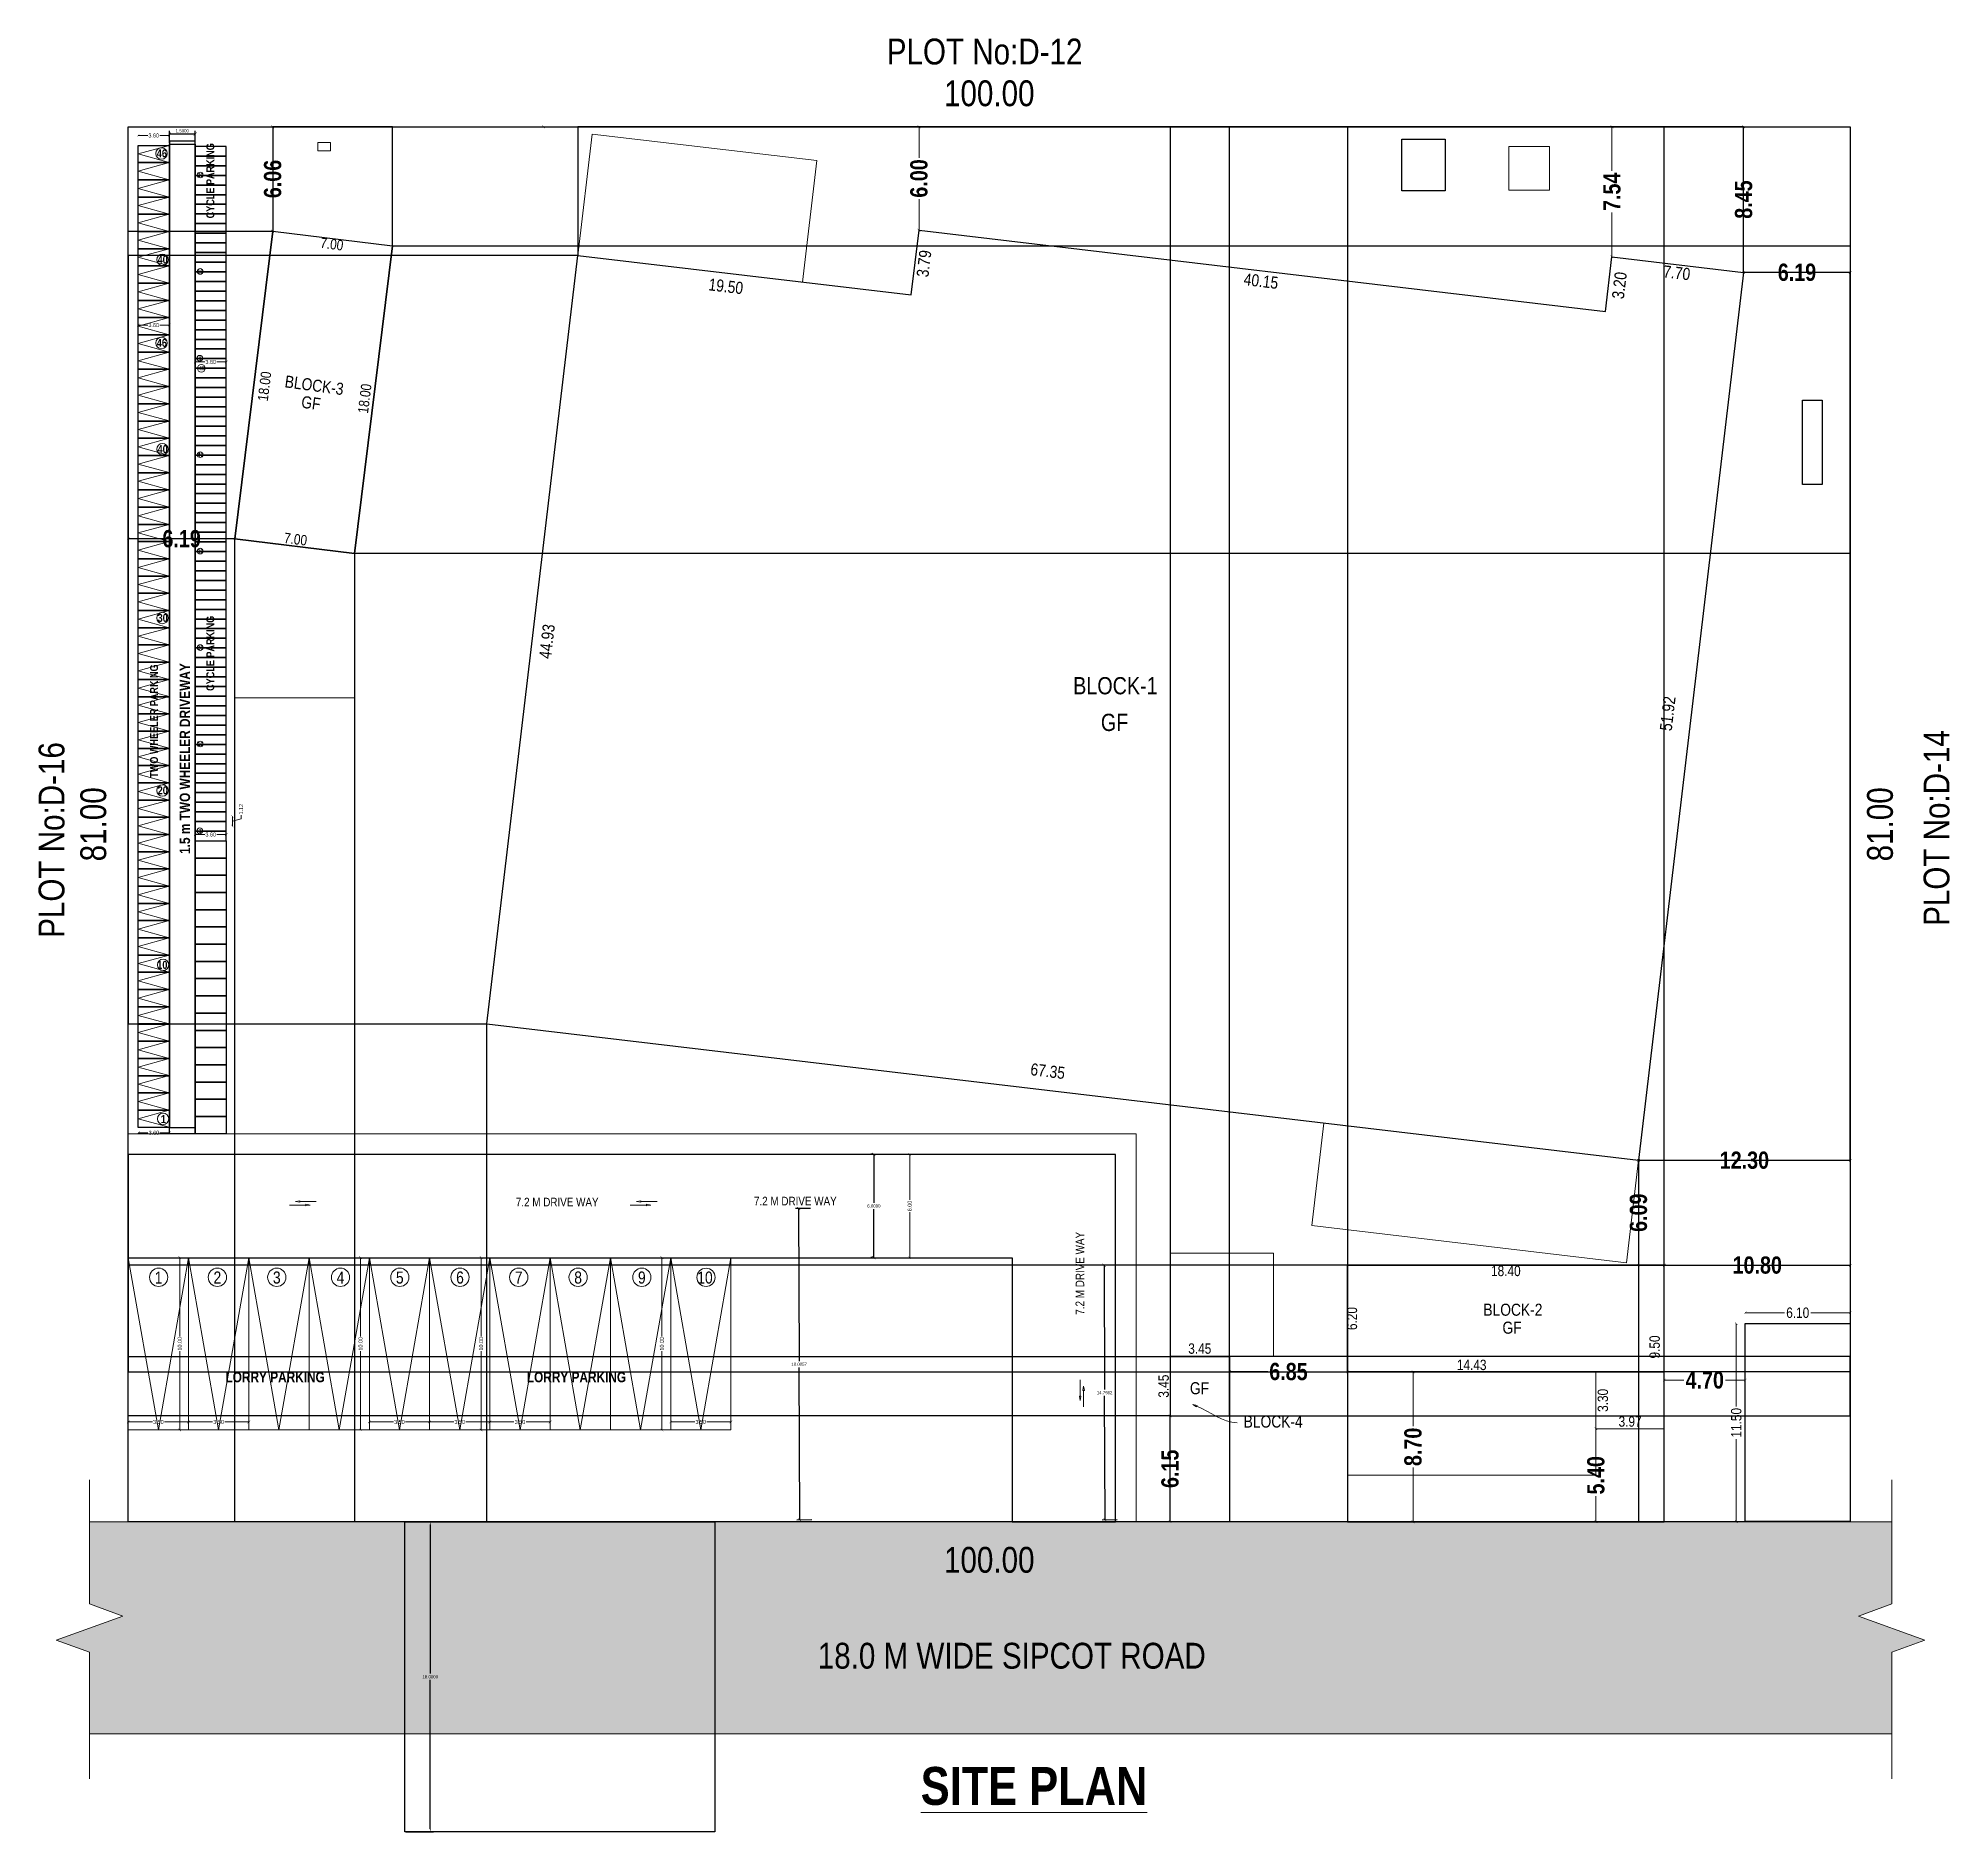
# Model space of a CAD drawing. Header units: metres. Extents: x -1559856 to -1559563, y 43807 to 43972.
# Drawn here: x -1559673.8 to -1559562.7, y 43861.5 to 43965.6 of the extents above; entities that cross this region are included whole.
import ezdxf
from ezdxf import colors
from ezdxf.entities.mleader import LeaderData, LeaderLine
from ezdxf.math import Vec2, Vec3

# ---------------------------------------------------------------- set-up
doc = ezdxf.new("R2010")
doc.units = ezdxf.units.M
doc.header["$LTSCALE"] = 750
doc.header["$MEASUREMENT"] = 0
doc.header["$PDMODE"] = 35
doc.header["$PDSIZE"] = 50
doc.layers.get('0').update_dxf_attribs({"lineweight": 5})
doc.layers.get('Defpoints').update_dxf_attribs({"lineweight": 0})
for name, color, linetype, lineweight in [('AS_AT_SITE', 7, 'Continuous', 5), ('BLK_1_LVL_0_BLDG_FOOT_PRINT', 1, 'Continuous', 5), ('DIST_EXIT', 7, 'Continuous', 0), ('DISTANCE_BLK', 7, 'Continuous', 5), ('FMB_OR_PLR', 7, 'Continuous', 5), ('INTERNAL_VEHICULAR_ACCESS_DIST', 7, 'Continuous', 5), ('LORRY_PARKING', 7, 'Continuous', 5), ('NOTIFIED_ROAD', 183, 'Continuous', 13), ('SUPER_IMPOSED', 7, 'Continuous', 5), ('WASTE_DISPOSAL', 7, 'Continuous', 0)]:
    doc.layers.add(name, color=color, linetype=linetype, lineweight=lineweight)
for name, color, linetype in [('BLK_1_LVL_0_FRONT_SETBACK', 2, 'Continuous'), ('BLK_1_LVL_0_REAR_SETBACK', 11, 'Continuous'), ('BLK_1_LVL_0_SIDE_SETBACK1', 171, 'Continuous'), ('BLK_1_LVL_0_SIDE_SETBACK2', 102, 'Continuous'), ('BLK_2_LVL_0_BLDG_FOOT_PRINT', 171, 'Continuous'), ('BLK_3_LVL_0_BLDG_FOOT_PRINT', 171, 'Continuous'), ('BLK_4_LVL_0_BLDG_FOOT_PRINT', 171, 'Continuous'), ('PLOT_BOUNDARY', 70, 'Continuous'), ('ROAD_WIDTH', 7, 'Continuous'), ('RWH', 130, 'Continuous'), ('SOLAR_WATER_HEATER', 1, 'Continuous'), ('TRANSFORMER_YARD', 7, 'Continuous')]:
    doc.layers.add(name, color=color, linetype=linetype)
for name, color, linetype, plot in [('BLK_2_LVL_0_FRONT_SETBACK', 1, 'Continuous', False), ('BLK_2_LVL_0_REAR_SETBACK', 1, 'Continuous', False), ('BLK_2_LVL_0_SIDE_SETBACK1', 1, 'Continuous', False), ('BLK_2_LVL_0_SIDE_SETBACK2', 1, 'Continuous', False), ('BLK_3_LVL_0_FRONT_SETBACK', 1, 'Continuous', False), ('BLK_3_LVL_0_REAR_SETBACK', 1, 'Continuous', False), ('BLK_3_LVL_0_SIDE_SETBACK1', 1, 'Continuous', False), ('BLK_3_LVL_0_SIDE_SETBACK2', 1, 'Continuous', False), ('BLK_4_LVL_0_FRONT_SETBACK', 1, 'Continuous', False), ('BLK_4_LVL_0_REAR_SETBACK', 1, 'Continuous', False), ('BLK_4_LVL_0_SIDE_SETBACK1', 1, 'Continuous', False), ('BLK_4_LVL_0_SIDE_SETBACK2', 1, 'Continuous', False), ('CYCLE_PARKING', 2, 'Continuous', False), ('DRIVE_WAY', 30, 'Continuous', False), ('TWO_WHEELER_DRIVE_WAY', 6, 'Continuous', False), ('TWO_WHEELER_PARKING', 2, 'Continuous', False)]:
    doc.layers.add(name, color=color, linetype=linetype, plot=plot)
doc.styles.add('3', font='swissck.ttf', dxfattribs={"height": 0.28})
doc.styles.add('GLOBAL INFRA', font='ARIALNB.TTF', dxfattribs={"height": 0.3})
doc.styles.add('GLOBAL INFRA 1', font='ARIALNB.TTF', dxfattribs={"height": 0.3})
doc.styles.add('mani', font='swissc.ttf', dxfattribs={"height": 0.23})
doc.styles.get("Standard").update_dxf_attribs({"font": 'arial.ttf'})
doc.styles.add('sunahari', font='ARIALNB.TTF', dxfattribs={"height": 0.345})
doc.dimstyles.new('Civil Mt', dxfattribs={"dimtxt": 0.23, "dimasz": 0.15, "dimexe": 0, "dimexo": 0, "dimgap": 0.1, "dimtad": 0, "dimzin": 0, "dimdsep": 46, "dimtxsty": 'mani', "dimblk": 'ARCHTICK', "dimcen": 0, "dimse1": 1, "dimse2": 1, "dimclrd": 253, "dimclrt": 7, "dimadec": 0, "dimazin": 3, "dimtfac": 1, "dimtofl": 0, "dimtmove": 1, "dimatfit": 3, "dimfxl": 0, "dimfrac": 2, "dimtolj": 1, "dimtzin": 0, "dimlwd": 13, "dimarcsym": 0})
doc.dimstyles.new('Copy of CIVIL Mt.', dxfattribs={"dimscale": 0, "dimtxt": 1, "dimasz": 0.15, "dimexe": 0.18, "dimexo": 0.0625, "dimgap": 0.1, "dimtad": 0, "dimzin": 0, "dimdsep": 46, "dimtxsty": 'mani', "dimblk": 'ARCHTICK', "dimcen": 0.09, "dimse1": 1, "dimse2": 1, "dimclrd": 250, "dimclrt": 22, "dimadec": 0, "dimazin": 0, "dimtfac": 1, "dimtofl": 0, "dimtmove": 1, "dimatfit": 3, "dimfxl": 0, "dimfrac": 2, "dimtolj": 1, "dimtzin": 0, "dimlwd": 13, "dimarcsym": 0})
doc.dimstyles.get("Standard").update_dxf_attribs({"dimtxt": 0.18, "dimasz": 0.18, "dimexe": 0.18, "dimexo": 0.0625, "dimgap": 0.09, "dimtad": 1, "dimtih": 1, "dimtoh": 1, "dimdec": 4, "dimzin": 0, "dimdsep": 46, "dimtxsty": 'Standard', "dimblk": 'ARCHTICK', "dimcen": 0.09, "dimadec": 0, "dimazin": 0, "dimtfac": 1, "dimtdec": 4, "dimtofl": 0, "dimtmove": 0, "dimatfit": 3, "dimldrblk": 'ARCHTICK', "dimfxl": 0, "dimtolj": 1, "dimtzin": 0, "dimarcsym": 0})
doc.dimstyles.new('STANDARD$0', dxfattribs={"dimtxt": 7, "dimasz": 3, "dimexe": 3, "dimexo": 1, "dimgap": 1.5, "dimtad": 1, "dimdec": 1, "dimzin": 1, "dimdsep": 46, "dimlunit": 4, "dimtxsty": 'Standard', "dimblk": 'OBLIQUE', "dimcen": 0.09375, "dimdle": 1, "dimclrd": 8, "dimclre": 8, "dimclrt": 7, "dimadec": 1, "dimazin": 0, "dimtfac": 1, "dimtdec": 1, "dimtix": 1, "dimtmove": 2, "dimatfit": 3, "dimldrblk": 'ARCHTICK', "dimfxl": 0, "dimfrac": 2, "dimtolj": 1, "dimtzin": 0, "dimarcsym": 0})

msp = doc.modelspace()

# ---------------------------------------------------------------- texts
at = {"color": 0, "style": 'GLOBAL INFRA'}
for s, height, p in [('46', 0.46, (-1559666.8727, 43958.73414, 120000.0641)), ('20', 0.23, (-1559664.51667, 43957.58729, 60000.03205)), ('40', 0.46, (-1559666.82197, 43952.56438, 120000.0641)), ('10', 0.23, (-1559664.51667, 43951.98729, 60000.03205)), ('46', 0.46, (-1559666.8727, 43947.73025, 120000.0641)), ('1', 0.23, (-1559664.44203, 43946.94222, 60000.03205)), ('49', 0.23, (-1559664.43628, 43946.37192, 60000.03205)), ('40', 0.46, (-1559666.82197, 43941.56049, 120000.0641)), ('40', 0.23, (-1559664.51662, 43941.34729, 60000.03205)), ('30', 0.23, (-1559664.51662, 43935.7473, 60000.03205)), ('30', 0.46, (-1559666.82197, 43931.76215, 120000.0641)), ('20', 0.23, (-1559664.51662, 43930.1473, 60000.03205)), ('10', 0.23, (-1559664.51662, 43924.5473, 60000.03205)), ('20', 0.46, (-1559666.81796, 43921.74617, 120000.0641)), ('1', 0.23, (-1559664.44198, 43919.50223, 60000.03205)), ('10', 0.46, (-1559666.84048, 43911.61052, 120000.0641)), ('1', 0.46, (-1559666.63554, 43902.65828, 120000.0641))]:
    msp.add_text(s, height=height, dxfattribs=at).set_placement(p)
at = {"color": 0, "style": 'GLOBAL INFRA 1'}
for s, p in [('CYCLE PARKING', (-1559663.53497, 43955.19073)), ('CYCLE PARKING', (-1559663.53492, 43927.75074)), ('TWO WHEELER PARKING', (-1559666.80209, 43922.70412))]:
    msp.add_text(s, height=0.46, rotation=90, dxfattribs=at).set_placement(p)
at = {"color": 7}
for s, height, style, p in [('1.5 m TWO WHEELER DRIVEWAY', 0.6, 'GLOBAL INFRA', (-1559664.94058, 43918.28404, 120000.0641)), ('7.2 M DRIVE WAY', 0.5, 'mani', (-1559613.01532, 43891.52912))]:
    msp.add_text(s, height=height, rotation=90, dxfattribs=dict(at, style=style)).set_placement(p)
for s, height, style, p in [('7.2 M DRIVE WAY', 0.5, 'mani', (-1559646.02152, 43897.81724)), ('7.2 M DRIVE WAY', 0.5, 'mani', (-1559632.19226, 43897.87529)), ('1', 0.7, 'mani', (-1559666.98817, 43893.33602)), ('2', 0.7, 'mani', (-1559663.57679, 43893.33602)), ('3', 0.7, 'mani', (-1559660.12746, 43893.33602)), ('4', 0.7, 'mani', (-1559656.42755, 43893.33602)), ('5', 0.7, 'mani', (-1559652.98222, 43893.33602)), ('6', 0.7, 'mani', (-1559649.48817, 43893.33602)), ('7', 0.7, 'mani', (-1559646.07679, 43893.33602)), ('8', 0.7, 'mani', (-1559642.62746, 43893.33602)), ('9', 0.7, 'mani', (-1559638.92755, 43893.33602)), ('10', 0.7, 'mani', (-1559635.48222, 43893.33602)), ('LORRY PARKING', 0.6, 'GLOBAL INFRA', (-1559662.88156, 43887.60426, 120000.0641)), ('LORRY PARKING', 0.6, 'GLOBAL INFRA', (-1559645.38156, 43887.60426, 120000.0641)), ('%%USITE PLAN', 2.2, 'sunahari', (-1559622.50842, 43863.06452, 120000.0641))]:
    msp.add_text(s, height=height, dxfattribs=dict(at, style=style)).set_placement(p)
at = {"color": 7, "ltscale": 0.2, "attachment_point": 5}
for s, insert, char_height, style in [('\\A1;PLOT No:D-12', (-1559618.79855, 43964.86495), 1.5, '3'), ('\\A1;100.00', (-1559618.52851, 43962.44091), 1.5, '3'), ('\\A1;{\\fSwis721 Cn BT|b1|i0|c0|p34;\\H4.3478x;6.19}', (-1559571.62351, 43952.05373), 0.23, 'mani'), ('\\A1;{\\fSwis721 Cn BT|b1|i0|c0|p34;\\H4.3478x;6.19}', (-1559665.43151, 43936.5828), 0.23, 'mani'), ('\\A1;BLOCK-1', (-1559611.20366, 43928.044), 1, '3'), ('\\A1;GF', (-1559611.25165, 43925.91366), 1, '3'), ('\\A1;{\\fSwis721 Cn BT|b1|i0|c0|p34;\\H4.3478x;12.30}', (-1559574.67704, 43900.49415), 0.23, 'mani'), ('\\A1;{\\fSwis721 Cn BT|b1|i0|c0|p34;\\H4.3478x;10.80}', (-1559573.92851, 43894.40373), 0.23, 'mani'), ('\\A1;18.40', (-1559588.52851, 43894.06644), 0.6, '3'), ('\\A1;BLOCK-2', (-1559588.12034, 43891.8128), 0.7, '3'), ('\\A1;{\\H2.6087x;6.10}', (-1559571.57851, 43891.63919), 0.23, 'mani'), ('\\A1;GF', (-1559588.16834, 43890.76969), 0.7, '3'), ('\\A1;3.45', (-1559606.30351, 43889.55679), 0.6, '3'), ('\\A1;14.43', (-1559590.51351, 43888.6089), 0.6, '3'), ('\\A1;{\\fSwis721 Cn BT|b1|i0|c0|p34;\\H4.3478x;4.70}', (-1559576.97851, 43887.73147), 0.23, 'mani'), ('\\A1;GF', (-1559606.31912, 43887.25375), 0.7, '3'), ('\\A1;BLOCK-4', (-1559602.04056, 43885.3189), 0.7, '3'), ('\\A1;3.97', (-1559581.31351, 43885.32009), 0.6, '3'), ('\\A1;100.00', (-1559618.52851, 43877.28328), 1.5, '3'), ('\\A1;18.0 M WIDE SIPCOT ROAD', (-1559617.22222, 43871.7156), 1.5, '3')]:
    msp.add_mtext(s, dxfattribs=dict(at, insert=insert, char_height=char_height, style=style))
for s, insert, char_height, rotation, style in [('\\A1;{\\fSwis721 Cn BT|b1|i0|c0|p34;\\H4.3478x;6.06}', (-1559660.14039, 43957.47615), 0.23, 90, 'mani'), ('\\A1;{\\fSwis721 Cn BT|b1|i0|c0|p34;\\H4.3478x;6.00}', (-1559622.60819, 43957.50373), 0.23, 90, 'mani'), ('\\A1;{\\fSwis721 Cn BT|b1|i0|c0|p34;\\H4.3478x;7.54}', (-1559582.36506, 43956.73158), 0.23, 90, 'mani'), ('\\A1;{\\fSwis721 Cn BT|b1|i0|c0|p34;\\H4.3478x;8.45}', (-1559574.71851, 43956.27873), 0.23, 90, 'mani'), ('\\A1;7.00', (-1559656.70691, 43953.69278), 0.6, 352.9984615, '3'), ('\\A1;3.79', (-1559622.31735, 43952.56103), 0.7, 83.2452811, '3'), ('\\A1;7.70', (-1559578.59912, 43952.02252), 0.7, 353.2449823, '3'), ('\\A1;19.50', (-1559633.82221, 43951.24002), 0.7, 353.2449823, '3'), ('\\A1;40.15', (-1559602.7455, 43951.54597), 0.7, 353.2449823, '3'), ('\\A1;3.20', (-1559581.93065, 43951.2968), 0.7, 83.2449823, '3'), ('\\A1;18.00', (-1559660.61586, 43945.43934), 0.6, 82.9984615, '3'), ('\\A1;BLOCK-3', (-1559657.72704, 43945.49427), 0.7, 352.2639533, '3'), ('\\A1;GF', (-1559657.91501, 43944.46712), 0.7, 352.2639533, '3'), ('\\A1;18.00', (-1559654.79541, 43944.72452), 0.6, 82.9984615, '3'), ('\\A1;7.00', (-1559658.81121, 43936.55845), 0.6, 352.9984615, '3'), ('\\A1;44.93', (-1559644.20895, 43930.6212), 0.7, 83.2449823, '3'), ('\\A1;51.92', (-1559579.12571, 43926.43427), 0.7, 83.2449823, '3'), ('\\A1;PLOT No:D-16', (-1559672.97376, 43919.09417), 1.5, 90, '3'), ('\\A1;PLOT No:D-14', (-1559563.50994, 43919.78756), 1.5, 90, '3'), ('\\A1;81.00', (-1559670.55016, 43920.00373), 1.5, 90, '3'), ('\\A1;81.00', (-1559566.79284, 43920.00373), 1.5, 90, '3'), ('\\A1;67.35', (-1559615.13018, 43905.66763), 0.7, 353.2449823, '3'), ('\\A1;{\\fSwis721 Cn BT|b1|i0|c0|p34;\\H4.3478x;6.09}', (-1559580.82557, 43897.44894), 0.23, 90, 'mani'), ('\\A1;6.20', (-1559597.46466, 43891.30373), 0.6, 90, '3'), ('\\A1;9.50', (-1559579.88439, 43889.65373), 0.6, 90, '3'), ('\\A1;3.45', (-1559608.40052, 43887.37873), 0.6, 90, '3'), ('\\A1;{\\fSwis721 Cn BT|b1|i0|c0|p34;\\H4.3478x;6.85}', (-1559601.15351, 43888.22123), 0.23, 359.7072504, 'mani'), ('\\A1;3.30', (-1559582.89411, 43886.55373), 0.6, 90, '3'), ('\\A1;{\\H2.6087x;11.50}', (-1559575.14684, 43885.25373), 0.23, 90, 'mani'), ('\\A1;{\\fSwis721 Cn BT|b1|i0|c0|p34;\\H4.3478x;8.70}', (-1559593.91787, 43883.85373), 0.23, 90, 'mani'), ('\\A1;{\\fSwis721 Cn BT|b1|i0|c0|p34;\\H4.3478x;6.15}', (-1559608.02851, 43882.57873), 0.23, 90, 'mani'), ('\\A1;{\\fSwis721 Cn BT|b1|i0|c0|p34;\\H4.3478x;5.40}', (-1559583.29851, 43882.20373), 0.23, 90, 'mani')]:
    msp.add_mtext(s, dxfattribs=dict(at, insert=insert, char_height=char_height, rotation=rotation, style=style))

# ---------------------------------------------------------------- blocks, each defined once
blk = doc.blocks.new('_ArchTick')
at = {"color": 0, "linetype": 'ByBlock', "const_width": 0.15}
blk.add_lwpolyline([(-0.5, -0.5), (0.5, 0.5)], dxfattribs=at)
blk = doc.blocks.new('*D267')
at = {"color": 253, "lineweight": 13, "ltscale": 0.2}
for p, q in [((-1559665.03, 43885.3), (-1559663.63, 43885.3)), ((-1559661.53, 43885.3), (-1559662.92, 43885.3))]:
    blk.add_line(p, q, dxfattribs=at)
at = {"layer": 'Defpoints', "color": 0, "ltscale": 0.2}
for p in [(-1559665.03, 43884.84), (-1559661.53, 43885.3), (-1559661.53, 43884.84)]:
    blk.add_point(p, dxfattribs=at)
at = {"color": 253, "lineweight": 13, "ltscale": 0.2, "xscale": 0.15, "yscale": 0.15, "zscale": 0.15, "rotation": 180}
blk.add_blockref('_ArchTick', (-1559665.03, 43885.3), dxfattribs=at)
at = {"color": 253, "lineweight": 13, "ltscale": 0.2, "xscale": 0.15, "yscale": 0.15, "zscale": 0.15}
blk.add_blockref('_ArchTick', (-1559661.53, 43885.3), dxfattribs=at)
at = {"color": 7, "ltscale": 0.2, "insert": (-1559663.28, 43885.3), "char_height": 0.23, "attachment_point": 5, "style": 'mani'}
blk.add_mtext('\\A1;3.50', dxfattribs=at)
blk = doc.blocks.new('*D268')
at = {"color": 253, "lineweight": 13, "ltscale": 0.2}
for p, q in [((-1559665.54, 43894.84), (-1559665.54, 43890.26)), ((-1559665.54, 43884.84), (-1559665.54, 43889.41))]:
    blk.add_line(p, q, dxfattribs=at)
at = {"layer": 'Defpoints', "color": 0, "ltscale": 0.2}
for p in [(-1559665.54, 43894.84), (-1559665.03, 43894.84), (-1559665.03, 43884.84)]:
    blk.add_point(p, dxfattribs=at)
at = {"color": 253, "lineweight": 13, "ltscale": 0.2, "xscale": 0.15, "yscale": 0.15, "zscale": 0.15}
for p, rotation in [((-1559665.54, 43894.84), 90), ((-1559665.54, 43884.84), 270)]:
    blk.add_blockref('_ArchTick', p, dxfattribs=dict(at, rotation=rotation))
at = {"color": 7, "ltscale": 0.2, "insert": (-1559665.54, 43889.84), "char_height": 0.23, "attachment_point": 5, "rotation": 90, "style": 'mani'}
blk.add_mtext('\\A1;10.00', dxfattribs=at)
blk = doc.blocks.new('*D269')
at = {"color": 253, "lineweight": 13, "ltscale": 0.2}
for p, q in [((-1559654.53, 43885.3), (-1559653.13, 43885.3)), ((-1559651.03, 43885.3), (-1559652.42, 43885.3))]:
    blk.add_line(p, q, dxfattribs=at)
at = {"layer": 'Defpoints', "color": 0, "ltscale": 0.2}
for p in [(-1559654.53, 43884.84), (-1559651.03, 43885.3), (-1559651.03, 43884.84)]:
    blk.add_point(p, dxfattribs=at)
at = {"color": 253, "lineweight": 13, "ltscale": 0.2, "xscale": 0.15, "yscale": 0.15, "zscale": 0.15, "rotation": 180}
blk.add_blockref('_ArchTick', (-1559654.53, 43885.3), dxfattribs=at)
at = {"color": 253, "lineweight": 13, "ltscale": 0.2, "xscale": 0.15, "yscale": 0.15, "zscale": 0.15}
blk.add_blockref('_ArchTick', (-1559651.03, 43885.3), dxfattribs=at)
at = {"color": 7, "ltscale": 0.2, "insert": (-1559652.78, 43885.3), "char_height": 0.23, "attachment_point": 5, "style": 'mani'}
blk.add_mtext('\\A1;3.50', dxfattribs=at)
blk = doc.blocks.new('*D270')
at = {"color": 253, "lineweight": 13, "ltscale": 0.2}
for p, q in [((-1559655.04, 43894.84), (-1559655.04, 43890.26)), ((-1559655.04, 43884.84), (-1559655.04, 43889.41))]:
    blk.add_line(p, q, dxfattribs=at)
at = {"layer": 'Defpoints', "color": 0, "ltscale": 0.2}
for p in [(-1559655.04, 43894.84), (-1559654.53, 43894.84), (-1559654.53, 43884.84)]:
    blk.add_point(p, dxfattribs=at)
at = {"color": 253, "lineweight": 13, "ltscale": 0.2, "xscale": 0.15, "yscale": 0.15, "zscale": 0.15}
for p, rotation in [((-1559655.04, 43894.84), 90), ((-1559655.04, 43884.84), 270)]:
    blk.add_blockref('_ArchTick', p, dxfattribs=dict(at, rotation=rotation))
at = {"color": 7, "ltscale": 0.2, "insert": (-1559655.04, 43889.84), "char_height": 0.23, "attachment_point": 5, "rotation": 90, "style": 'mani'}
blk.add_mtext('\\A1;10.00', dxfattribs=at)
blk = doc.blocks.new('*D271')
at = {"color": 253, "lineweight": 13, "ltscale": 0.2}
for p, q in [((-1559668.53, 43885.3), (-1559667.13, 43885.3)), ((-1559665.03, 43885.3), (-1559666.42, 43885.3))]:
    blk.add_line(p, q, dxfattribs=at)
at = {"layer": 'Defpoints', "color": 0, "ltscale": 0.2}
for p in [(-1559668.53, 43884.84), (-1559665.03, 43885.3), (-1559665.03, 43884.84)]:
    blk.add_point(p, dxfattribs=at)
at = {"color": 253, "lineweight": 13, "ltscale": 0.2, "xscale": 0.15, "yscale": 0.15, "zscale": 0.15, "rotation": 180}
blk.add_blockref('_ArchTick', (-1559668.53, 43885.3), dxfattribs=at)
at = {"color": 253, "lineweight": 13, "ltscale": 0.2, "xscale": 0.15, "yscale": 0.15, "zscale": 0.15}
blk.add_blockref('_ArchTick', (-1559665.03, 43885.3), dxfattribs=at)
at = {"color": 7, "ltscale": 0.2, "insert": (-1559666.78, 43885.3), "char_height": 0.23, "attachment_point": 5, "style": 'mani'}
blk.add_mtext('\\A1;3.50', dxfattribs=at)
blk = doc.blocks.new('*D272')
at = {"color": 253, "lineweight": 13, "ltscale": 0.2}
for p, q in [((-1559647.53, 43885.3), (-1559646.13, 43885.3)), ((-1559644.03, 43885.3), (-1559645.42, 43885.3))]:
    blk.add_line(p, q, dxfattribs=at)
at = {"layer": 'Defpoints', "color": 0, "ltscale": 0.2}
for p in [(-1559647.53, 43884.84), (-1559644.03, 43885.3), (-1559644.03, 43884.84)]:
    blk.add_point(p, dxfattribs=at)
at = {"color": 253, "lineweight": 13, "ltscale": 0.2, "xscale": 0.15, "yscale": 0.15, "zscale": 0.15, "rotation": 180}
blk.add_blockref('_ArchTick', (-1559647.53, 43885.3), dxfattribs=at)
at = {"color": 253, "lineweight": 13, "ltscale": 0.2, "xscale": 0.15, "yscale": 0.15, "zscale": 0.15}
blk.add_blockref('_ArchTick', (-1559644.03, 43885.3), dxfattribs=at)
at = {"color": 7, "ltscale": 0.2, "insert": (-1559645.78, 43885.3), "char_height": 0.23, "attachment_point": 5, "style": 'mani'}
blk.add_mtext('\\A1;3.50', dxfattribs=at)
blk = doc.blocks.new('*D273')
at = {"color": 253, "lineweight": 13, "ltscale": 0.2}
for p, q in [((-1559648.04, 43894.84), (-1559648.04, 43890.26)), ((-1559648.04, 43884.84), (-1559648.04, 43889.41))]:
    blk.add_line(p, q, dxfattribs=at)
at = {"layer": 'Defpoints', "color": 0, "ltscale": 0.2}
for p in [(-1559648.04, 43894.84), (-1559647.53, 43894.84), (-1559647.53, 43884.84)]:
    blk.add_point(p, dxfattribs=at)
at = {"color": 253, "lineweight": 13, "ltscale": 0.2, "xscale": 0.15, "yscale": 0.15, "zscale": 0.15}
for p, rotation in [((-1559648.04, 43894.84), 90), ((-1559648.04, 43884.84), 270)]:
    blk.add_blockref('_ArchTick', p, dxfattribs=dict(at, rotation=rotation))
at = {"color": 7, "ltscale": 0.2, "insert": (-1559648.04, 43889.84), "char_height": 0.23, "attachment_point": 5, "rotation": 90, "style": 'mani'}
blk.add_mtext('\\A1;10.00', dxfattribs=at)
blk = doc.blocks.new('*D274')
at = {"color": 253, "lineweight": 13, "ltscale": 0.2}
for p, q in [((-1559637.03, 43885.3), (-1559635.63, 43885.3)), ((-1559633.53, 43885.3), (-1559634.92, 43885.3))]:
    blk.add_line(p, q, dxfattribs=at)
at = {"layer": 'Defpoints', "color": 0, "ltscale": 0.2}
for p in [(-1559637.03, 43884.84), (-1559633.53, 43885.3), (-1559633.53, 43884.84)]:
    blk.add_point(p, dxfattribs=at)
at = {"color": 253, "lineweight": 13, "ltscale": 0.2, "xscale": 0.15, "yscale": 0.15, "zscale": 0.15, "rotation": 180}
blk.add_blockref('_ArchTick', (-1559637.03, 43885.3), dxfattribs=at)
at = {"color": 253, "lineweight": 13, "ltscale": 0.2, "xscale": 0.15, "yscale": 0.15, "zscale": 0.15}
blk.add_blockref('_ArchTick', (-1559633.53, 43885.3), dxfattribs=at)
at = {"color": 7, "ltscale": 0.2, "insert": (-1559635.28, 43885.3), "char_height": 0.23, "attachment_point": 5, "style": 'mani'}
blk.add_mtext('\\A1;3.50', dxfattribs=at)
blk = doc.blocks.new('*D275')
at = {"color": 253, "lineweight": 13, "ltscale": 0.2}
for p, q in [((-1559637.54, 43894.84), (-1559637.54, 43890.26)), ((-1559637.54, 43884.84), (-1559637.54, 43889.41))]:
    blk.add_line(p, q, dxfattribs=at)
at = {"layer": 'Defpoints', "color": 0, "ltscale": 0.2}
for p in [(-1559637.54, 43894.84), (-1559637.03, 43894.84), (-1559637.03, 43884.84)]:
    blk.add_point(p, dxfattribs=at)
at = {"color": 253, "lineweight": 13, "ltscale": 0.2, "xscale": 0.15, "yscale": 0.15, "zscale": 0.15}
for p, rotation in [((-1559637.54, 43894.84), 90), ((-1559637.54, 43884.84), 270)]:
    blk.add_blockref('_ArchTick', p, dxfattribs=dict(at, rotation=rotation))
at = {"color": 7, "ltscale": 0.2, "insert": (-1559637.54, 43889.84), "char_height": 0.23, "attachment_point": 5, "rotation": 90, "style": 'mani'}
blk.add_mtext('\\A1;10.00', dxfattribs=at)
blk = doc.blocks.new('*D276')
at = {"color": 253, "lineweight": 13, "ltscale": 0.2}
for p, q in [((-1559651.03, 43885.3), (-1559649.63, 43885.3)), ((-1559647.53, 43885.3), (-1559648.92, 43885.3))]:
    blk.add_line(p, q, dxfattribs=at)
at = {"layer": 'Defpoints', "color": 0, "ltscale": 0.2}
for p in [(-1559651.03, 43884.84), (-1559647.53, 43885.3), (-1559647.53, 43884.84)]:
    blk.add_point(p, dxfattribs=at)
at = {"color": 253, "lineweight": 13, "ltscale": 0.2, "xscale": 0.15, "yscale": 0.15, "zscale": 0.15, "rotation": 180}
blk.add_blockref('_ArchTick', (-1559651.03, 43885.3), dxfattribs=at)
at = {"color": 253, "lineweight": 13, "ltscale": 0.2, "xscale": 0.15, "yscale": 0.15, "zscale": 0.15}
blk.add_blockref('_ArchTick', (-1559647.53, 43885.3), dxfattribs=at)
at = {"color": 7, "ltscale": 0.2, "insert": (-1559649.28, 43885.3), "char_height": 0.23, "attachment_point": 5, "style": 'mani'}
blk.add_mtext('\\A1;3.50', dxfattribs=at)
blk = doc.blocks.new('_ClosedBlank')
at = {"color": 0, "linetype": 'ByBlock', "lineweight": -2}
for p, q in [((-1, 0.17), (0, 0)), ((-1, 0.17), (-1, -0.17)), ((0, 0), (-1, -0.17))]:
    blk.add_line(p, q, dxfattribs=at)
blk = doc.blocks.new('*D277')
at = {"color": 253, "lineweight": 13, "ltscale": 0.2}
for p, q in [((-1559667.94, 43902.09), (-1559667.4, 43902.09)), ((-1559666.14, 43902.09), (-1559666.69, 43902.09))]:
    blk.add_line(p, q, dxfattribs=at)
at = {"layer": 'Defpoints', "color": 0, "ltscale": 0.2}
for p in [(-1559667.94, 43902.41), (-1559666.14, 43902.41), (-1559666.14, 43902.09)]:
    blk.add_point(p, dxfattribs=at)
at = {"color": 253, "lineweight": 13, "ltscale": 0.2, "xscale": 0.15, "yscale": 0.15, "zscale": 0.15, "rotation": 180}
blk.add_blockref('_ArchTick', (-1559667.94, 43902.09), dxfattribs=at)
at = {"color": 253, "lineweight": 13, "ltscale": 0.2, "xscale": 0.15, "yscale": 0.15, "zscale": 0.15}
blk.add_blockref('_ArchTick', (-1559666.14, 43902.09), dxfattribs=at)
at = {"color": 7, "ltscale": 0.2, "insert": (-1559667.04, 43902.09), "char_height": 0.23, "attachment_point": 5, "style": 'mani'}
blk.add_mtext('\\A1;3.60', dxfattribs=at)
blk = doc.blocks.new('*D278')
at = {"color": 253, "lineweight": 13, "ltscale": 0.2}
for p, q in [((-1559667.95, 43948.99), (-1559667.4, 43948.99)), ((-1559666.15, 43948.99), (-1559666.7, 43948.99))]:
    blk.add_line(p, q, dxfattribs=at)
at = {"layer": 'Defpoints', "color": 0, "ltscale": 0.2}
for p in [(-1559667.95, 43948.99), (-1559667.95, 43948.42), (-1559666.15, 43948.42)]:
    blk.add_point(p, dxfattribs=at)
at = {"color": 253, "lineweight": 13, "ltscale": 0.2, "xscale": 0.15, "yscale": 0.15, "zscale": 0.15, "rotation": 180}
blk.add_blockref('_ArchTick', (-1559667.95, 43948.99), dxfattribs=at)
at = {"color": 253, "lineweight": 13, "ltscale": 0.2, "xscale": 0.15, "yscale": 0.15, "zscale": 0.15}
blk.add_blockref('_ArchTick', (-1559666.15, 43948.99), dxfattribs=at)
at = {"color": 7, "ltscale": 0.2, "insert": (-1559667.05, 43948.99), "char_height": 0.23, "attachment_point": 5, "style": 'mani'}
blk.add_mtext('\\A1;3.60', dxfattribs=at)
blk = doc.blocks.new('*D279')
at = {"color": 253, "lineweight": 13, "ltscale": 0.2}
for p, q in [((-1559664.64, 43919.41), (-1559664.09, 43919.41)), ((-1559662.84, 43919.41), (-1559663.38, 43919.41))]:
    blk.add_line(p, q, dxfattribs=at)
at = {"layer": 'Defpoints', "color": 0, "ltscale": 0.2}
for p in [(-1559664.64, 43919.9), (-1559664.64, 43919.41), (-1559662.84, 43919.9)]:
    blk.add_point(p, dxfattribs=at)
at = {"color": 253, "lineweight": 13, "ltscale": 0.2, "xscale": 0.15, "yscale": 0.15, "zscale": 0.15, "rotation": 180}
blk.add_blockref('_ArchTick', (-1559664.64, 43919.41), dxfattribs=at)
at = {"color": 253, "lineweight": 13, "ltscale": 0.2, "xscale": 0.15, "yscale": 0.15, "zscale": 0.15}
blk.add_blockref('_ArchTick', (-1559662.84, 43919.41), dxfattribs=at)
at = {"color": 7, "ltscale": 0.2, "insert": (-1559663.74, 43919.41), "char_height": 0.23, "attachment_point": 5, "style": 'mani'}
blk.add_mtext('\\A1;3.60', dxfattribs=at)
blk = doc.blocks.new('*D280')
at = {"color": 253, "lineweight": 13, "ltscale": 0.2}
for p, q in [((-1559662.48, 43920.46), (-1559662.48, 43919.9)), ((-1559662.48, 43920.18), (-1559661.98, 43920.33)), ((-1559661.98, 43920.33), (-1559661.98, 43920.53))]:
    blk.add_line(p, q, dxfattribs=at)
at = {"layer": 'Defpoints', "color": 0, "ltscale": 0.2}
for p in [(-1559662.84, 43920.46), (-1559662.84, 43919.9), (-1559662.48, 43919.9)]:
    blk.add_point(p, dxfattribs=at)
at = {"color": 253, "lineweight": 13, "ltscale": 0.2, "xscale": 0.15, "yscale": 0.15, "zscale": 0.15}
for p, rotation in [((-1559662.48, 43920.46), 90), ((-1559662.48, 43919.9), 270)]:
    blk.add_blockref('_ArchTick', p, dxfattribs=dict(at, rotation=rotation))
at = {"color": 7, "ltscale": 0.2, "insert": (-1559661.98, 43920.88), "char_height": 0.23, "attachment_point": 5, "rotation": 90, "style": 'mani'}
blk.add_mtext('\\A1;1.12', dxfattribs=at)
blk = doc.blocks.new('*D281')
at = {"color": 253, "lineweight": 13, "ltscale": 0.2}
for p, q in [((-1559667.95, 43960), (-1559667.4, 43960)), ((-1559666.15, 43960), (-1559666.7, 43960))]:
    blk.add_line(p, q, dxfattribs=at)
at = {"layer": 'Defpoints', "color": 0, "ltscale": 0.2}
for p in [(-1559667.95, 43960), (-1559667.95, 43959.43), (-1559666.15, 43959.43)]:
    blk.add_point(p, dxfattribs=at)
at = {"color": 253, "lineweight": 13, "ltscale": 0.2, "xscale": 0.15, "yscale": 0.15, "zscale": 0.15, "rotation": 180}
blk.add_blockref('_ArchTick', (-1559667.95, 43960), dxfattribs=at)
at = {"color": 253, "lineweight": 13, "ltscale": 0.2, "xscale": 0.15, "yscale": 0.15, "zscale": 0.15}
blk.add_blockref('_ArchTick', (-1559666.15, 43960), dxfattribs=at)
at = {"color": 7, "ltscale": 0.2, "insert": (-1559667.05, 43960), "char_height": 0.23, "attachment_point": 5, "style": 'mani'}
blk.add_mtext('\\A1;3.60', dxfattribs=at)
blk = doc.blocks.new('*D282')
at = {"color": 253, "lineweight": 13, "ltscale": 0.2}
for p, q in [((-1559664.64, 43946.85), (-1559664.09, 43946.85)), ((-1559662.84, 43946.85), (-1559663.38, 43946.85))]:
    blk.add_line(p, q, dxfattribs=at)
at = {"layer": 'Defpoints', "color": 0, "ltscale": 0.2}
for p in [(-1559664.64, 43947.34), (-1559664.64, 43946.85), (-1559662.84, 43947.34)]:
    blk.add_point(p, dxfattribs=at)
at = {"color": 253, "lineweight": 13, "ltscale": 0.2, "xscale": 0.15, "yscale": 0.15, "zscale": 0.15, "rotation": 180}
blk.add_blockref('_ArchTick', (-1559664.64, 43946.85), dxfattribs=at)
at = {"color": 253, "lineweight": 13, "ltscale": 0.2, "xscale": 0.15, "yscale": 0.15, "zscale": 0.15}
blk.add_blockref('_ArchTick', (-1559662.84, 43946.85), dxfattribs=at)
at = {"color": 7, "ltscale": 0.2, "insert": (-1559663.74, 43946.85), "char_height": 0.23, "attachment_point": 5, "style": 'mani'}
blk.add_mtext('\\A1;3.60', dxfattribs=at)
blk = doc.blocks.new('*D283')
at = {"layer": 'Defpoints', "color": 0, "ltscale": 0.2}
for p in [(-1559625.23, 43900.84), (-1559625.23, 43894.84), (-1559625.23, 43894.84)]:
    blk.add_point(p, dxfattribs=at)
at = {"layer": 'DRIVE_WAY', "color": 0, "lineweight": -2, "ltscale": 0.2}
for p, q in [((-1559625.3, 43900.84), (-1559625.41, 43900.84)), ((-1559625.3, 43894.84), (-1559625.41, 43894.84))]:
    blk.add_line(p, q, dxfattribs=at)
at = {"layer": 'DRIVE_WAY', "lineweight": -2, "ltscale": 0.2}
for p, q in [((-1559625.23, 43900.84), (-1559625.23, 43898.02)), ((-1559625.23, 43894.84), (-1559625.23, 43897.66))]:
    blk.add_line(p, q, dxfattribs=at)
at = {"layer": 'DRIVE_WAY', "lineweight": -2, "ltscale": 0.2, "xscale": 0.18, "yscale": 0.18, "zscale": 0.18}
for p, rotation in [((-1559625.23, 43900.84), 90), ((-1559625.23, 43894.84), 270)]:
    blk.add_blockref('_ArchTick', p, dxfattribs=dict(at, rotation=rotation))
at = {"layer": 'DRIVE_WAY', "color": 0, "ltscale": 0.2, "insert": (-1559625.23, 43897.84), "char_height": 0.18, "attachment_point": 5}
blk.add_mtext('\\A1;6.0000', dxfattribs=at)
blk = doc.blocks.new('*D284')
at = {"layer": 'Defpoints', "color": 0}
for p in [(-1559664.64, 43960.09), (-1559666.14, 43959.49), (-1559664.64, 43959.49)]:
    blk.add_point(p, dxfattribs=at)
at = {"layer": 'TWO_WHEELER_DRIVE_WAY', "color": 0, "lineweight": -2}
for p, q in [((-1559666.14, 43959.55), (-1559666.14, 43960.27)), ((-1559664.64, 43959.55), (-1559664.64, 43960.27))]:
    blk.add_line(p, q, dxfattribs=at)
at = {"layer": 'TWO_WHEELER_DRIVE_WAY', "lineweight": -2}
blk.add_line((-1559666.14, 43960.09), (-1559664.64, 43960.09), dxfattribs=at)
at = {"layer": 'TWO_WHEELER_DRIVE_WAY', "lineweight": -2, "xscale": 0.18, "yscale": 0.18, "zscale": 0.18, "rotation": 180}
blk.add_blockref('_ArchTick', (-1559666.14, 43960.09), dxfattribs=at)
at = {"layer": 'TWO_WHEELER_DRIVE_WAY', "lineweight": -2, "xscale": 0.18, "yscale": 0.18, "zscale": 0.18}
blk.add_blockref('_ArchTick', (-1559664.64, 43960.09), dxfattribs=at)
at = {"layer": 'TWO_WHEELER_DRIVE_WAY', "color": 0, "lineweight": -2, "insert": (-1559665.39, 43960.27), "char_height": 0.18, "attachment_point": 5}
blk.add_mtext('\\A1;1.5000', dxfattribs=at)
blk = doc.blocks.new('*D285')
at = {"color": 0, "lineweight": -2}
for p, q in [((-1559611.17, 43894.4), (-1559612.04, 43894.4)), ((-1559611.86, 43894.4), (-1559611.83, 43887.18)), ((-1559611.79, 43879.6), (-1559611.83, 43886.82)), ((-1559611.1, 43879.61), (-1559611.97, 43879.6))]:
    blk.add_line(p, q, dxfattribs=at)
at = {"layer": 'Defpoints', "color": 0}
for p in [(-1559611.11, 43894.4), (-1559611.79, 43879.6), (-1559611.04, 43879.61)]:
    blk.add_point(p, dxfattribs=at)
at = {"color": 0, "lineweight": -2, "xscale": 0.18, "yscale": 0.18, "zscale": 0.18}
for p, rotation in [((-1559611.86, 43894.4), 90.28359236103414), ((-1559611.79, 43879.6), 270.2835923610341)]:
    blk.add_blockref('_ArchTick', p, dxfattribs=dict(at, rotation=rotation))
at = {"color": 0, "insert": (-1559611.83, 43887), "char_height": 0.18, "attachment_point": 5}
blk.add_mtext('\\A1;14.7982', dxfattribs=at)
blk = doc.blocks.new('*D492')
at = {"layer": 'Defpoints', "color": 0}
for p in [(-1559628.85, 43897.69), (-1559629.53, 43879.6), (-1559628.78, 43879.61)]:
    blk.add_point(p, dxfattribs=at)
at = {"layer": 'DIST_EXIT', "color": 0, "lineweight": -2}
for p, q in [((-1559628.91, 43897.69), (-1559629.78, 43897.69)), ((-1559629.6, 43897.69), (-1559629.57, 43888.83)), ((-1559629.53, 43879.6), (-1559629.57, 43888.46)), ((-1559628.84, 43879.61), (-1559629.71, 43879.6))]:
    blk.add_line(p, q, dxfattribs=at)
at = {"layer": 'DIST_EXIT', "color": 0, "lineweight": -2, "xscale": 0.18, "yscale": 0.18, "zscale": 0.18}
for p, rotation in [((-1559629.6, 43897.69), 90.23204291504504), ((-1559629.53, 43879.6), 270.2320429150451)]:
    blk.add_blockref('_ArchTick', p, dxfattribs=dict(at, rotation=rotation))
at = {"layer": 'DIST_EXIT', "color": 0, "insert": (-1559629.57, 43888.65), "char_height": 0.18, "attachment_point": 5}
blk.add_mtext('\\A1;18.0857', dxfattribs=at)
blk = doc.blocks.new('*D493')
at = {"layer": 'Defpoints', "color": 0}
for p in [(-1559652.46, 43879.5), (-1559652.46, 43861.5), (-1559650.99, 43861.5)]:
    blk.add_point(p, dxfattribs=at)
at = {"layer": 'NOTIFIED_ROAD', "color": 0, "lineweight": -2}
for p, q in [((-1559652.4, 43879.5), (-1559650.81, 43879.5)), ((-1559650.99, 43879.32), (-1559650.99, 43870.69)), ((-1559650.99, 43861.68), (-1559650.99, 43870.32)), ((-1559652.4, 43861.5), (-1559650.81, 43861.5))]:
    blk.add_line(p, q, dxfattribs=at)
at = {"layer": 'NOTIFIED_ROAD', "color": 0}
for points in [[(-1559651.02, 43879.32), (-1559650.96, 43879.32), (-1559650.99, 43879.5)], [(-1559651.02, 43861.68), (-1559650.96, 43861.68), (-1559650.99, 43861.5)]]:
    blk.add_solid(points, dxfattribs=at)
at = {"layer": 'NOTIFIED_ROAD', "color": 0, "insert": (-1559650.99, 43870.5), "char_height": 0.18, "attachment_point": 5}
blk.add_mtext('\\A1;18.0000', dxfattribs=at)
blk = doc.blocks.new('*D494')
at = {"layer": 'Defpoints', "color": 0, "ltscale": 0.2}
for p in [(-1559623.32, 43900.84), (-1559623.32, 43894.84), (-1559623.15, 43894.84)]:
    blk.add_point(p, dxfattribs=at)
at = {"layer": 'DRIVE_WAY', "color": 250, "lineweight": 13, "ltscale": 0.2}
for p, q in [((-1559623.15, 43900.84), (-1559623.15, 43898.19)), ((-1559623.15, 43894.84), (-1559623.15, 43897.48))]:
    blk.add_line(p, q, dxfattribs=at)
at = {"layer": 'DRIVE_WAY', "color": 250, "lineweight": 13, "ltscale": 0.2, "xscale": 0.15, "yscale": 0.15, "zscale": 0.15}
for p, rotation in [((-1559623.15, 43900.84), 90), ((-1559623.15, 43894.84), 270)]:
    blk.add_blockref('_ArchTick', p, dxfattribs=dict(at, rotation=rotation))
at = {"layer": 'DRIVE_WAY', "color": 22, "ltscale": 0.2, "insert": (-1559623.15, 43897.84), "char_height": 0.23, "attachment_point": 5, "rotation": 90, "style": 'mani'}
blk.add_mtext('\\A1;6.00', dxfattribs=at)

# ---------------------------------------------------------------- dimensions: what is measured, and where the dimension line sits
at = {"color": 0, "ltscale": 0.2}
for p1, p2, distance, picture, middle in [((-1559666.14896, 43959.4265), (-1559667.94896, 43959.4265), -0.57092, '*D281', (-1559667.04896, 43959.99741)), ((-1559666.14896, 43948.42261), (-1559667.94896, 43948.42261), -0.57092, '*D278', (-1559667.04896, 43948.99353)), ((-1559667.9446, 43902.40576), (-1559666.1446, 43902.40576), -0.32061, '*D277', (-1559667.0446, 43902.08514))]:
    dim = msp.add_aligned_dim(p1=p1, p2=p2, distance=distance, dimstyle='Civil Mt', override={"dimlfac": 2}, dxfattribs=at)
    dim.commit()
    dim.dimension.update_dxf_attribs({"geometry": picture, "text_midpoint": middle})
for base, p1, p2, picture, middle in [((-1559664.63611, 43946.85326), (-1559662.83611, 43947.34417), (-1559664.63611, 43947.34417), '*D282', (-1559663.73611, 43946.85326)), ((-1559664.63605, 43919.41327), (-1559662.83605, 43919.90419), (-1559664.63605, 43919.90419), '*D279', (-1559663.73605, 43919.41327))]:
    dim = msp.add_linear_dim(base=base, p1=p1, p2=p2, dimstyle='Civil Mt', override={"dimlfac": 2}, dxfattribs=at)
    dim.commit()
    dim.dimension.update_dxf_attribs({"geometry": picture, "text_midpoint": middle})
dim = msp.add_linear_dim(base=(-1559662.47752, 43919.90419), p1=(-1559662.83605, 43920.46419), p2=(-1559662.83605, 43919.90419), angle=90, dimstyle='Civil Mt', override={"dimlfac": 2}, dxfattribs=at)
dim.commit()
dim.dimension.update_dxf_attribs({"geometry": '*D280', "text_midpoint": (-1559661.97983, 43920.63349)})
at = {"color": 7, "ltscale": 0.2}
for base, p1, p2, angle, picture, middle in [((-1559665.54013, 43894.83732), (-1559665.02851, 43884.83732), (-1559665.02851, 43894.83732), 270, '*D268', (-1559665.54013, 43889.83732)), ((-1559655.04013, 43894.83732), (-1559654.52851, 43884.83732), (-1559654.52851, 43894.83732), 270, '*D270', (-1559655.04013, 43889.83732)), ((-1559648.04013, 43894.83732), (-1559647.52851, 43884.83732), (-1559647.52851, 43894.83732), 270, '*D273', (-1559648.04013, 43889.83732)), ((-1559637.54013, 43894.83732), (-1559637.02851, 43884.83732), (-1559637.02851, 43894.83732), 270, '*D275', (-1559637.54013, 43889.83732)), ((-1559665.02851, 43885.29623), (-1559668.52851, 43884.83732), (-1559665.02851, 43884.83732), 180, '*D271', (-1559666.77851, 43885.29623)), ((-1559661.52851, 43885.29623), (-1559665.02851, 43884.83732), (-1559661.52851, 43884.83732), 180, '*D267', (-1559663.27851, 43885.29623)), ((-1559647.52851, 43885.29623), (-1559651.02851, 43884.83732), (-1559647.52851, 43884.83732), 180, '*D276', (-1559649.27851, 43885.29623)), ((-1559644.02851, 43885.29623), (-1559647.52851, 43884.83732), (-1559644.02851, 43884.83732), 180, '*D272', (-1559645.77851, 43885.29623))]:
    dim = msp.add_linear_dim(base=base, p1=p1, p2=p2, angle=angle, dimstyle='Civil Mt', dxfattribs=at)
    dim.commit()
    dim.dimension.update_dxf_attribs({"geometry": picture, "text_midpoint": middle})
dim = msp.add_aligned_dim(p1=(-1559611.11169, 43894.40373), p2=(-1559611.03845, 43879.6057), distance=-0.75195, dimstyle='Standard', override={"dimscale": 1})
dim.commit()
dim.dimension.update_dxf_attribs({"geometry": '*D285', "text_midpoint": (-1559611.82701, 43887.00099)})
for base, p1, p2, picture, middle in [((-1559651.02851, 43885.29623), (-1559654.52851, 43884.83732), (-1559651.02851, 43884.83732), '*D269', (-1559652.77851, 43885.29623)), ((-1559633.52851, 43885.29623), (-1559637.02851, 43884.83732), (-1559633.52851, 43884.83732), '*D274', (-1559635.27851, 43885.29623))]:
    dim = msp.add_linear_dim(base=base, p1=p1, p2=p2, angle=180, dimstyle='Civil Mt', override={"dimlfac": 1, "dimsd1": 0, "dimsd2": 0}, dxfattribs=at)
    dim.commit()
    dim.dimension.update_dxf_attribs({"geometry": picture, "text_midpoint": middle})
at = {"layer": 'DIST_EXIT'}
dim = msp.add_aligned_dim(p1=(-1559628.85073, 43897.69152), p2=(-1559628.77748, 43879.60599), distance=-0.75195, dimstyle='Standard', override={"dimscale": 1}, dxfattribs=at)
dim.commit()
dim.dimension.update_dxf_attribs({"geometry": '*D492', "text_midpoint": (-1559629.56605, 43888.64571)})
at = {"layer": 'DRIVE_WAY', "color": 255, "ltscale": 0.2}
for p1, p2, distance, dimstyle, override, picture, middle in [((-1559625.23273, 43900.83732), (-1559625.23273, 43894.83731), 0, 'STANDARD$0', {"dimtxt": 0.18, "dimasz": 0.18, "dimexe": 0.18, "dimexo": 0.0625, "dimgap": 0.09, "dimtih": 1, "dimtoh": 1, "dimdec": 4, "dimzin": 0, "dimlunit": 2, "dimpost": '', "dimblk": 'ArchTick', "dimblk1": 'ArchTick', "dimblk2": 'ArchTick', "dimsah": 1, "dimcen": 0.09, "dimdle": 0, "dimclrd": 256, "dimclre": 0, "dimclrt": 0, "dimadec": 0, "dimtdec": 4, "dimtix": 0, "dimtofl": 0, "dimtmove": 0, "dimfrac": 0}, '*D283', (-1559625.23273, 43897.83731)), ((-1559623.32284, 43900.83732), (-1559623.32284, 43894.83732), 0.17621, 'Copy of CIVIL Mt.', {"dimscale": 1}, '*D494', (-1559623.14664, 43897.83732))]:
    dim = msp.add_aligned_dim(p1=p1, p2=p2, distance=distance, dimstyle=dimstyle, override=override, dxfattribs=at)
    dim.commit()
    dim.dimension.update_dxf_attribs({"geometry": picture, "text_midpoint": middle})
at = {"layer": 'NOTIFIED_ROAD', "color": 1}
dim = msp.add_aligned_dim(p1=(-1559652.46071, 43879.50373), p2=(-1559652.46071, 43861.50373), distance=1.47565, dimstyle='STANDARD$0', override={"dimtxt": 0.18, "dimasz": 0.18, "dimexe": 0.18, "dimexo": 0.0625, "dimgap": 0.09, "dimtad": 0, "dimtih": 1, "dimtoh": 1, "dimdec": 4, "dimzin": 0, "dimlunit": 2, "dimpost": '', "dimcen": 0.09, "dimdle": 0, "dimclrd": 0, "dimclre": 0, "dimclrt": 0, "dimadec": 0, "dimtdec": 4, "dimtix": 0, "dimtofl": 0, "dimtmove": 0, "dimfrac": 0}, dxfattribs=at)
dim.commit()
dim.dimension.update_dxf_attribs({"geometry": '*D493', "text_midpoint": (-1559650.98506, 43870.50373)})
at = {"layer": 'TWO_WHEELER_DRIVE_WAY', "lineweight": -2}
dim = msp.add_aligned_dim(p1=(-1559666.13611, 43959.48917), p2=(-1559664.63611, 43959.48917), distance=0.59821, dimstyle='STANDARD$0', override={"dimtxt": 0.18, "dimasz": 0.18, "dimexe": 0.18, "dimexo": 0.0625, "dimgap": 0.09, "dimtih": 1, "dimtoh": 1, "dimdec": 4, "dimzin": 0, "dimlunit": 2, "dimpost": '', "dimblk": 'ArchTick', "dimblk1": 'ArchTick', "dimblk2": 'ArchTick', "dimsah": 1, "dimcen": 0.09, "dimdle": 0, "dimclrd": 256, "dimclre": 0, "dimclrt": 0, "dimadec": 0, "dimtdec": 4, "dimtix": 0, "dimtofl": 0, "dimtmove": 0, "dimfrac": 0}, dxfattribs=at)
dim.commit()
dim.dimension.update_dxf_attribs({"geometry": '*D284', "text_midpoint": (-1559665.38611, 43960.26928)})

# ---------------------------------------------------------------- hatches: boundary and pattern name
h = msp.add_hatch(color=51)
h.dxf.hatch_style = 1
h.paths.add_polyline_path([(-1559566.11667, 43867.18104), (-1559566.11667, 43871.92627), (-1559564.18794, 43872.62827), (-1559568.0454, 43874.03227), (-1559566.11667, 43874.73427), (-1559566.11667, 43879.50373), (-1559610.00271, 43879.50373), (-1559617.20271, 43879.50373), (-1559668.52851, 43879.50373), (-1559670.77906, 43879.50373), (-1559670.77906, 43874.73427), (-1559668.85033, 43874.03227), (-1559672.70779, 43872.62827), (-1559670.77906, 43871.92627), (-1559670.77906, 43867.18104)])

# ---------------------------------------------------------------- linework, layer by layer
at = {"color": 253, "lineweight": 13, "ltscale": 0.2}
for p, q in [((-1559660.14039, 43960.50373), (-1559660.14039, 43958.68199)), ((-1559622.60819, 43960.50373), (-1559622.60819, 43958.70956)), ((-1559582.36506, 43960.50373), (-1559582.36506, 43957.94326)), ((-1559574.71851, 43960.50373), (-1559574.71851, 43957.48327)), ((-1559660.14039, 43954.44857), (-1559660.14039, 43956.27031)), ((-1559622.60819, 43954.50373), (-1559622.60819, 43956.29789)), ((-1559582.36506, 43952.95943), (-1559582.36506, 43955.5199)), ((-1559574.71851, 43952.05373), (-1559574.71851, 43955.07419)), ((-1559574.71851, 43952.05373), (-1559572.8274, 43952.05373)), ((-1559568.52851, 43952.05373), (-1559570.41962, 43952.05373)), ((-1559668.52851, 43936.5828), (-1559666.6354, 43936.5828)), ((-1559662.33452, 43936.5828), (-1559664.22763, 43936.5828)), ((-1559580.82557, 43900.49415), (-1559576.2147, 43900.49415)), ((-1559580.82557, 43900.49415), (-1559580.82557, 43898.65283)), ((-1559568.52851, 43900.49415), (-1559573.13939, 43900.49415)), ((-1559580.82557, 43894.40373), (-1559580.82557, 43896.24505)), ((-1559579.32851, 43894.40373), (-1559575.46617, 43894.40373)), ((-1559568.52851, 43894.40373), (-1559572.39086, 43894.40373)), ((-1559574.62851, 43891.63919), (-1559572.33735, 43891.63919)), ((-1559568.52851, 43891.63919), (-1559570.81968, 43891.63919)), ((-1559575.14684, 43891.00373), (-1559575.14684, 43886.19996)), ((-1559604.57851, 43888.23873), (-1559602.35869, 43888.22739)), ((-1559597.72851, 43888.20373), (-1559599.94834, 43888.21507)), ((-1559593.91787, 43888.20373), (-1559593.91787, 43885.05892)), ((-1559579.32851, 43887.73147), (-1559578.19084, 43887.73147)), ((-1559574.62851, 43887.73147), (-1559575.76618, 43887.73147)), ((-1559608.02851, 43885.65373), (-1559608.02851, 43883.78392)), ((-1559583.29851, 43884.90373), (-1559583.29851, 43883.41281)), ((-1559575.14684, 43879.50373), (-1559575.14684, 43884.30749)), ((-1559593.91787, 43879.50373), (-1559593.91787, 43882.64854)), ((-1559608.02851, 43879.50373), (-1559608.02851, 43881.37354)), ((-1559583.29851, 43879.50373), (-1559583.29851, 43880.99464))]:
    msp.add_line(p, q, dxfattribs=at)
at = {"color": 7, "ltscale": 0.2}
for p, q in [((-1559666.14888, 43959.42779), (-1559667.94896, 43958.92887)), ((-1559667.94896, 43958.92887), (-1559666.14896, 43958.42887)), ((-1559666.14888, 43958.42779), (-1559667.94896, 43957.92887)), ((-1559667.94896, 43957.92887), (-1559666.14896, 43957.42887)), ((-1559666.14888, 43957.42779), (-1559667.94896, 43956.92887)), ((-1559667.94896, 43956.92887), (-1559666.14896, 43956.42887)), ((-1559666.14896, 43956.4265), (-1559667.94904, 43955.92758)), ((-1559667.94904, 43955.92758), (-1559666.14904, 43955.42758)), ((-1559666.1488, 43955.4265), (-1559667.94888, 43954.92758)), ((-1559667.94888, 43954.92758), (-1559666.14888, 43954.42758)), ((-1559666.14888, 43954.4252), (-1559667.94896, 43953.92628)), ((-1559667.94896, 43953.92628), (-1559666.14896, 43953.42628)), ((-1559666.14888, 43953.4252), (-1559667.94896, 43952.92628)), ((-1559667.94896, 43952.92628), (-1559666.14896, 43952.42628)), ((-1559666.14888, 43952.4252), (-1559667.94896, 43951.92628)), ((-1559667.94896, 43951.92628), (-1559666.14896, 43951.42628)), ((-1559666.14888, 43951.4252), (-1559667.94896, 43950.92628)), ((-1559574.71851, 43952.05373), (-1559578.35311, 43921.36823)), ((-1559667.94896, 43950.92628), (-1559666.14896, 43950.42628)), ((-1559666.14888, 43950.4252), (-1559667.94896, 43949.92628)), ((-1559666.14896, 43949.4239), (-1559667.94904, 43948.92498)), ((-1559667.94896, 43949.92628), (-1559666.14896, 43949.42628)), ((-1559667.94904, 43948.92498), (-1559666.14904, 43948.42498)), ((-1559666.14888, 43948.4239), (-1559667.94896, 43947.92498)), ((-1559667.94896, 43947.92498), (-1559666.14896, 43947.42498)), ((-1559666.14888, 43947.4239), (-1559667.94896, 43946.92498)), ((-1559667.94896, 43946.92498), (-1559666.14896, 43946.42498)), ((-1559666.14888, 43946.4239), (-1559667.94896, 43945.92498)), ((-1559667.94896, 43945.92498), (-1559666.14896, 43945.42498)), ((-1559666.14896, 43945.42261), (-1559667.94904, 43944.92369)), ((-1559667.94904, 43944.92369), (-1559666.14904, 43944.42369)), ((-1559666.14888, 43943.42131), (-1559667.94896, 43942.92239)), ((-1559666.1488, 43944.42261), (-1559667.94888, 43943.92369)), ((-1559667.94888, 43943.92369), (-1559666.14888, 43943.42369)), ((-1559667.94896, 43942.92239), (-1559666.14896, 43942.42239)), ((-1559666.14888, 43942.42131), (-1559667.94896, 43941.92239)), ((-1559667.94896, 43941.92239), (-1559666.14896, 43941.42239)), ((-1559666.14888, 43941.42131), (-1559667.94896, 43940.92239)), ((-1559667.94896, 43940.92239), (-1559666.14896, 43940.42239)), ((-1559666.14888, 43940.42131), (-1559667.94896, 43939.92239)), ((-1559667.94896, 43939.92239), (-1559666.14896, 43939.42239)), ((-1559666.14888, 43939.42131), (-1559667.94896, 43938.92239)), ((-1559666.14896, 43938.42002), (-1559667.94904, 43937.9211)), ((-1559667.94904, 43937.9211), (-1559666.14904, 43937.42109)), ((-1559667.94896, 43938.92239), (-1559666.14896, 43938.42239)), ((-1559666.1488, 43937.42002), (-1559667.94888, 43936.9211)), ((-1559667.94888, 43936.9211), (-1559666.14888, 43936.42109)), ((-1559666.14888, 43936.41872), (-1559667.94896, 43935.9198)), ((-1559667.94896, 43935.9198), (-1559666.14896, 43935.4198)), ((-1559666.14888, 43935.41872), (-1559667.94896, 43934.9198)), ((-1559667.94896, 43934.9198), (-1559666.14896, 43934.4198)), ((-1559666.14888, 43934.41872), (-1559667.94896, 43933.9198)), ((-1559667.94896, 43933.9198), (-1559666.14896, 43933.4198)), ((-1559666.14888, 43933.41872), (-1559667.94896, 43932.9198)), ((-1559667.94896, 43932.9198), (-1559666.14896, 43932.4198)), ((-1559666.14888, 43932.41872), (-1559667.94896, 43931.9198)), ((-1559666.14896, 43931.41742), (-1559667.94904, 43930.9185)), ((-1559667.94896, 43931.9198), (-1559666.14896, 43931.4198)), ((-1559667.94904, 43930.9185), (-1559666.14904, 43930.4185)), ((-1559666.14437, 43930.41742), (-1559667.94444, 43929.9185)), ((-1559666.14444, 43929.41613), (-1559667.94452, 43928.91721)), ((-1559667.94444, 43929.9185), (-1559666.14444, 43929.4185)), ((-1559667.94452, 43928.91721), (-1559666.14452, 43928.41721)), ((-1559666.14444, 43928.41613), (-1559667.94452, 43927.91721)), ((-1559667.94452, 43927.91721), (-1559666.14452, 43927.41721)), ((-1559666.14444, 43927.41613), (-1559667.94452, 43926.91721)), ((-1559667.94452, 43926.91721), (-1559666.14452, 43926.41721)), ((-1559666.14444, 43926.41613), (-1559667.94452, 43925.91721)), ((-1559667.94452, 43925.91721), (-1559666.14452, 43925.41721)), ((-1559666.14444, 43925.41613), (-1559667.94452, 43924.91721)), ((-1559667.94452, 43924.91721), (-1559666.14452, 43924.41721)), ((-1559666.14452, 43924.41483), (-1559667.9446, 43923.91591)), ((-1559667.9446, 43923.91591), (-1559666.1446, 43923.41591)), ((-1559666.14444, 43922.41353), (-1559667.94452, 43921.91461)), ((-1559666.14437, 43923.41483), (-1559667.94444, 43922.91591)), ((-1559667.94444, 43922.91591), (-1559666.14444, 43922.41591)), ((-1559667.94452, 43921.91461), (-1559666.14452, 43921.41461)), ((-1559666.14444, 43921.41353), (-1559667.94452, 43920.91461)), ((-1559578.35311, 43921.36823), (-1559580.82557, 43900.49415)), ((-1559667.94452, 43920.91461), (-1559666.14452, 43920.41461)), ((-1559666.14444, 43920.41353), (-1559667.94452, 43919.91461)), ((-1559667.94452, 43919.91461), (-1559666.14452, 43919.41461)), ((-1559666.14444, 43919.41353), (-1559667.94452, 43918.91461)), ((-1559667.94452, 43918.91461), (-1559666.14452, 43918.41461)), ((-1559666.14444, 43918.41353), (-1559667.94452, 43917.91461)), ((-1559667.94452, 43917.91461), (-1559666.14452, 43917.41461)), ((-1559666.14452, 43917.41224), (-1559667.9446, 43916.91332)), ((-1559667.9446, 43916.91332), (-1559666.1446, 43916.41332)), ((-1559666.14437, 43916.41224), (-1559667.94444, 43915.91332)), ((-1559667.94444, 43915.91332), (-1559666.14444, 43915.41332)), ((-1559666.14444, 43915.41094), (-1559667.94452, 43914.91202)), ((-1559667.94452, 43914.91202), (-1559666.14452, 43914.41202)), ((-1559666.14444, 43914.41094), (-1559667.94452, 43913.91202)), ((-1559667.94452, 43913.91202), (-1559666.14452, 43913.41202)), ((-1559666.14444, 43913.41094), (-1559667.94452, 43912.91202)), ((-1559667.94452, 43912.91202), (-1559666.14452, 43912.41202)), ((-1559666.14444, 43912.41094), (-1559667.94452, 43911.91202)), ((-1559667.94452, 43911.91202), (-1559666.14452, 43911.41202)), ((-1559666.14444, 43911.41094), (-1559667.94452, 43910.91202)), ((-1559666.14452, 43910.40965), (-1559667.9446, 43909.91073)), ((-1559667.94452, 43910.91202), (-1559666.14452, 43910.41202)), ((-1559667.9446, 43909.91073), (-1559666.1446, 43909.41072)), ((-1559666.14437, 43909.40965), (-1559667.94444, 43908.91073)), ((-1559666.14444, 43908.40835), (-1559667.94452, 43907.90943)), ((-1559667.94452, 43907.90943), (-1559666.14452, 43907.40943)), ((-1559667.94444, 43908.91073), (-1559666.14444, 43908.41072)), ((-1559666.14444, 43907.40835), (-1559667.94452, 43906.90943)), ((-1559667.94452, 43906.90943), (-1559666.14452, 43906.40943)), ((-1559666.14444, 43906.40835), (-1559667.94452, 43905.90943)), ((-1559667.94452, 43905.90943), (-1559666.14452, 43905.40943)), ((-1559666.14444, 43905.40835), (-1559667.94452, 43904.90943)), ((-1559667.94452, 43904.90943), (-1559666.14452, 43904.40943)), ((-1559666.14444, 43904.40835), (-1559667.94452, 43903.90943)), ((-1559667.94452, 43903.90943), (-1559666.14452, 43903.40943)), ((-1559666.14452, 43903.40705), (-1559667.9446, 43902.90813)), ((-1559667.9446, 43902.90813), (-1559666.1446, 43902.40813)), ((-1559617.20271, 43894.83732), (-1559668.52851, 43894.83732)), ((-1559670.77906, 43867.18104), (-1559566.11667, 43867.18104))]:
    msp.add_line(p, q, dxfattribs=at)
at = {"color": 0, "ltscale": 0.2}
for p, q in [((-1559666.1446, 43902.40576), (-1559666.15356, 43948.42261)), ((-1559664.63605, 43946.78417), (-1559664.63605, 43902.03732))]:
    msp.add_line(p, q, dxfattribs=at)
at = {"color": 7}
for p, q in [((-1559666.77851, 43884.83732), (-1559668.52851, 43894.83732)), ((-1559665.02851, 43894.83732), (-1559666.77851, 43884.83732)), ((-1559663.27851, 43884.83732), (-1559665.02851, 43894.83732)), ((-1559661.52851, 43894.83732), (-1559663.27851, 43884.83732)), ((-1559659.77851, 43884.83732), (-1559661.52851, 43894.83732)), ((-1559658.02851, 43894.83732), (-1559659.77851, 43884.83732)), ((-1559656.27851, 43884.83732), (-1559658.02851, 43894.83732)), ((-1559654.52851, 43894.83732), (-1559656.27851, 43884.83732)), ((-1559652.77851, 43884.83732), (-1559654.52851, 43894.83732)), ((-1559651.02851, 43894.83732), (-1559652.77851, 43884.83732)), ((-1559649.27851, 43884.83732), (-1559651.02851, 43894.83732)), ((-1559647.52851, 43894.83732), (-1559649.27851, 43884.83732)), ((-1559645.77851, 43884.83732), (-1559647.52851, 43894.83732)), ((-1559644.02851, 43894.83732), (-1559645.77851, 43884.83732)), ((-1559642.27851, 43884.83732), (-1559644.02851, 43894.83732)), ((-1559640.52851, 43894.83732), (-1559642.27851, 43884.83732)), ((-1559638.77851, 43884.83732), (-1559640.52851, 43894.83732)), ((-1559637.02851, 43894.83732), (-1559638.77851, 43884.83732)), ((-1559635.27851, 43884.83732), (-1559637.02851, 43894.83732)), ((-1559633.52851, 43894.83732), (-1559635.27851, 43884.83732)), ((-1559670.77906, 43879.50373), (-1559668.52851, 43879.50373)), ((-1559566.11667, 43879.50373), (-1559568.52851, 43879.50373))]:
    msp.add_line(p, q, dxfattribs=at)
at = {"color": 3, "ltscale": 0.2}
msp.add_lwpolyline([(-1559568.52851, 43879.50373), (-1559568.52851, 43960.50373), (-1559668.52851, 43960.50373), (-1559668.52851, 43879.50373)], close=True, dxfattribs=at)
at = {"color": 70, "ltscale": 0.2}
msp.add_lwpolyline([(-1559568.52851, 43879.50373), (-1559568.52851, 43960.50373), (-1559668.52851, 43960.50373), (-1559668.52851, 43879.50373)], close=True, dxfattribs=at)
msp.add_lwpolyline([(-1559568.52851, 43879.50373), (-1559568.52851, 43960.50373), (-1559668.52851, 43960.50373), (-1559668.52851, 43879.50373)], close=True, dxfattribs=at)
at = {"color": 5, "ltscale": 0.2}
msp.add_lwpolyline([(-1559568.52851, 43879.50373), (-1559568.52851, 43960.50373), (-1559668.52851, 43960.50373), (-1559668.52851, 43879.50373)], close=True, dxfattribs=at)
at = {"color": 6, "ltscale": 0.2}
msp.add_lwpolyline([(-1559568.52851, 43879.50373), (-1559568.52851, 43960.50373), (-1559668.52851, 43960.50373), (-1559668.52851, 43879.50373)], close=True, dxfattribs=at)
at = {"color": 7, "linetype": 'Continuous'}
for points in [[(-1559666.14896, 43959.4265), (-1559666.14896, 43958.4265), (-1559667.94896, 43958.4265), (-1559667.94896, 43959.4265)], [(-1559666.14896, 43958.4265), (-1559666.14896, 43957.4265), (-1559667.94896, 43957.4265), (-1559667.94896, 43958.4265)], [(-1559666.14896, 43957.4265), (-1559666.14896, 43956.4265), (-1559667.94896, 43956.4265), (-1559667.94896, 43957.4265)], [(-1559666.14904, 43956.4252), (-1559666.14904, 43955.4252), (-1559667.94904, 43955.4252), (-1559667.94904, 43956.4252)], [(-1559666.14888, 43955.4252), (-1559666.14888, 43954.4252), (-1559667.94888, 43954.4252), (-1559667.94888, 43955.4252)], [(-1559666.14896, 43954.4239), (-1559666.14896, 43953.4239), (-1559667.94896, 43953.4239), (-1559667.94896, 43954.4239)], [(-1559666.14896, 43953.4239), (-1559666.14896, 43952.4239), (-1559667.94896, 43952.4239), (-1559667.94896, 43953.4239)], [(-1559666.14896, 43952.4239), (-1559666.14896, 43951.4239), (-1559667.94896, 43951.4239), (-1559667.94896, 43952.4239)], [(-1559666.14896, 43951.4239), (-1559666.14896, 43950.4239), (-1559667.94896, 43950.4239), (-1559667.94896, 43951.4239)], [(-1559666.14896, 43950.4239), (-1559666.14896, 43949.4239), (-1559667.94896, 43949.4239), (-1559667.94896, 43950.4239)], [(-1559666.14904, 43949.42261), (-1559666.14904, 43948.42261), (-1559667.94904, 43948.42261), (-1559667.94904, 43949.42261)], [(-1559666.14896, 43948.42261), (-1559666.14896, 43947.42261), (-1559667.94896, 43947.42261), (-1559667.94896, 43948.42261)], [(-1559666.14896, 43947.42261), (-1559666.14896, 43946.42261), (-1559667.94896, 43946.42261), (-1559667.94896, 43947.42261)], [(-1559666.14896, 43946.42261), (-1559666.14896, 43945.42261), (-1559667.94896, 43945.42261), (-1559667.94896, 43946.42261)], [(-1559666.14904, 43945.42131), (-1559666.14904, 43944.42131), (-1559667.94904, 43944.42131), (-1559667.94904, 43945.42131)], [(-1559666.14896, 43943.42002), (-1559666.14896, 43942.42002), (-1559667.94896, 43942.42002), (-1559667.94896, 43943.42002)], [(-1559666.14888, 43944.42131), (-1559666.14888, 43943.42131), (-1559667.94888, 43943.42131), (-1559667.94888, 43944.42131)], [(-1559666.14896, 43942.42002), (-1559666.14896, 43941.42002), (-1559667.94896, 43941.42002), (-1559667.94896, 43942.42002)], [(-1559666.14896, 43941.42002), (-1559666.14896, 43940.42002), (-1559667.94896, 43940.42002), (-1559667.94896, 43941.42002)], [(-1559666.14896, 43940.42002), (-1559666.14896, 43939.42002), (-1559667.94896, 43939.42002), (-1559667.94896, 43940.42002)], [(-1559666.14896, 43939.42002), (-1559666.14896, 43938.42002), (-1559667.94896, 43938.42002), (-1559667.94896, 43939.42002)], [(-1559666.14904, 43938.41872), (-1559666.14904, 43937.41872), (-1559667.94904, 43937.41872), (-1559667.94904, 43938.41872)], [(-1559666.14888, 43937.41872), (-1559666.14888, 43936.41872), (-1559667.94888, 43936.41872), (-1559667.94888, 43937.41872)], [(-1559666.14896, 43936.41742), (-1559666.14896, 43935.41742), (-1559667.94896, 43935.41742), (-1559667.94896, 43936.41742)], [(-1559666.14896, 43935.41742), (-1559666.14896, 43934.41742), (-1559667.94896, 43934.41742), (-1559667.94896, 43935.41742)], [(-1559666.14896, 43934.41742), (-1559666.14896, 43933.41742), (-1559667.94896, 43933.41742), (-1559667.94896, 43934.41742)], [(-1559666.14896, 43933.41742), (-1559666.14896, 43932.41742), (-1559667.94896, 43932.41742), (-1559667.94896, 43933.41742)], [(-1559666.14896, 43932.41742), (-1559666.14896, 43931.41742), (-1559667.94896, 43931.41742), (-1559667.94896, 43932.41742)], [(-1559666.14904, 43931.41613), (-1559666.14904, 43930.41613), (-1559667.94904, 43930.41613), (-1559667.94904, 43931.41613)], [(-1559666.14444, 43930.41613), (-1559666.14444, 43929.41613), (-1559667.94444, 43929.41613), (-1559667.94444, 43930.41613)], [(-1559666.14452, 43929.41483), (-1559666.14452, 43928.41483), (-1559667.94452, 43928.41483), (-1559667.94452, 43929.41483)], [(-1559666.14452, 43928.41483), (-1559666.14452, 43927.41483), (-1559667.94452, 43927.41483), (-1559667.94452, 43928.41483)], [(-1559666.14452, 43927.41483), (-1559666.14452, 43926.41483), (-1559667.94452, 43926.41483), (-1559667.94452, 43927.41483)], [(-1559666.14452, 43926.41483), (-1559666.14452, 43925.41483), (-1559667.94452, 43925.41483), (-1559667.94452, 43926.41483)], [(-1559666.14452, 43925.41483), (-1559666.14452, 43924.41483), (-1559667.94452, 43924.41483), (-1559667.94452, 43925.41483)], [(-1559666.1446, 43924.41353), (-1559666.1446, 43923.41353), (-1559667.9446, 43923.41353), (-1559667.9446, 43924.41353)], [(-1559666.14452, 43922.41224), (-1559666.14452, 43921.41224), (-1559667.94452, 43921.41224), (-1559667.94452, 43922.41224)], [(-1559666.14444, 43923.41353), (-1559666.14444, 43922.41353), (-1559667.94444, 43922.41353), (-1559667.94444, 43923.41353)], [(-1559666.14452, 43921.41224), (-1559666.14452, 43920.41224), (-1559667.94452, 43920.41224), (-1559667.94452, 43921.41224)], [(-1559666.14452, 43920.41224), (-1559666.14452, 43919.41224), (-1559667.94452, 43919.41224), (-1559667.94452, 43920.41224)], [(-1559666.14452, 43919.41224), (-1559666.14452, 43918.41224), (-1559667.94452, 43918.41224), (-1559667.94452, 43919.41224)], [(-1559666.14452, 43918.41224), (-1559666.14452, 43917.41224), (-1559667.94452, 43917.41224), (-1559667.94452, 43918.41224)], [(-1559666.1446, 43917.41094), (-1559666.1446, 43916.41094), (-1559667.9446, 43916.41094), (-1559667.9446, 43917.41094)], [(-1559666.14444, 43916.41094), (-1559666.14444, 43915.41094), (-1559667.94444, 43915.41094), (-1559667.94444, 43916.41094)], [(-1559666.14452, 43915.40965), (-1559666.14452, 43914.40965), (-1559667.94452, 43914.40965), (-1559667.94452, 43915.40965)], [(-1559666.14452, 43914.40965), (-1559666.14452, 43913.40965), (-1559667.94452, 43913.40965), (-1559667.94452, 43914.40965)], [(-1559666.14452, 43913.40965), (-1559666.14452, 43912.40965), (-1559667.94452, 43912.40965), (-1559667.94452, 43913.40965)], [(-1559666.14452, 43912.40965), (-1559666.14452, 43911.40965), (-1559667.94452, 43911.40965), (-1559667.94452, 43912.40965)], [(-1559666.14452, 43911.40965), (-1559666.14452, 43910.40965), (-1559667.94452, 43910.40965), (-1559667.94452, 43911.40965)], [(-1559666.1446, 43910.40835), (-1559666.1446, 43909.40835), (-1559667.9446, 43909.40835), (-1559667.9446, 43910.40835)], [(-1559666.14444, 43909.40835), (-1559666.14444, 43908.40835), (-1559667.94444, 43908.40835), (-1559667.94444, 43909.40835)], [(-1559666.14452, 43908.40705), (-1559666.14452, 43907.40705), (-1559667.94452, 43907.40705), (-1559667.94452, 43908.40705)], [(-1559666.14452, 43907.40705), (-1559666.14452, 43906.40705), (-1559667.94452, 43906.40705), (-1559667.94452, 43907.40705)], [(-1559666.14452, 43906.40705), (-1559666.14452, 43905.40705), (-1559667.94452, 43905.40705), (-1559667.94452, 43906.40705)], [(-1559666.14452, 43905.40705), (-1559666.14452, 43904.40705), (-1559667.94452, 43904.40705), (-1559667.94452, 43905.40705)], [(-1559666.14452, 43904.40705), (-1559666.14452, 43903.40705), (-1559667.94452, 43903.40705), (-1559667.94452, 43904.40705)], [(-1559666.1446, 43903.40576), (-1559666.1446, 43902.40576), (-1559667.9446, 43902.40576), (-1559667.9446, 43903.40576)]]:
    msp.add_lwpolyline(points, close=True, dxfattribs=at)
at = {"lineweight": -2}
msp.add_lwpolyline([(-1559666.13611, 43902.03732), (-1559666.13611, 43959.48917), (-1559664.63611, 43959.48917), (-1559664.63611, 43902.03732)], close=True, dxfattribs=at)
at = {"ltscale": 400}
msp.add_lwpolyline([(-1559656.77895, 43959.60055), (-1559656.77895, 43959.10055), (-1559657.52895, 43959.10055), (-1559657.52895, 43959.60055)], close=True, dxfattribs=at)
at = {"color": 161}
for points in [[(-1559662.33452, 43936.5828), (-1559655.38672, 43935.72952), (-1559655.38672, 43927.34367), (-1559662.33452, 43927.34367)], [(-1559662.33452, 43936.5828), (-1559655.38672, 43935.72952), (-1559655.38672, 43927.34367), (-1559662.33452, 43927.34367)], [(-1559599.09784, 43902.65844), (-1559580.82557, 43900.49415), (-1559581.53132, 43894.5358), (-1559599.80359, 43896.70009)], [(-1559599.09784, 43902.65844), (-1559580.82557, 43900.49415), (-1559581.53132, 43894.5358), (-1559599.80359, 43896.70009)], [(-1559608.02851, 43895.10373), (-1559602.02851, 43895.10373), (-1559602.02851, 43889.10373), (-1559608.02851, 43889.10373)], [(-1559608.02851, 43895.10373), (-1559602.02851, 43895.10373), (-1559602.02851, 43889.10373), (-1559608.02851, 43889.10373)], [(-1559597.72851, 43888.20372), (-1559583.30045, 43888.20372), (-1559583.30045, 43882.20372), (-1559597.72851, 43882.20372)], [(-1559597.72658, 43888.20372), (-1559583.29851, 43888.20372), (-1559583.29851, 43882.20372), (-1559597.72658, 43882.20372)]]:
    msp.add_lwpolyline(points, close=True, dxfattribs=at)
at = {"color": 7, "ltscale": 0.2}
msp.add_lwpolyline([(-1559668.52851, 43902.03732), (-1559610.00271, 43902.03732), (-1559610.00271, 43879.50373), (-1559617.20271, 43879.50373), (-1559617.20271, 43894.83732)], dxfattribs=at)
at = {"color": 7}
for points in [[(-1559665.02851, 43884.83732), (-1559665.02851, 43894.83732), (-1559668.52851, 43894.83732), (-1559668.52851, 43884.83732)], [(-1559661.52851, 43884.83732), (-1559661.52851, 43894.83732), (-1559665.02851, 43894.83732), (-1559665.02851, 43884.83732)], [(-1559658.02851, 43884.83732), (-1559658.02851, 43894.83732), (-1559661.52851, 43894.83732), (-1559661.52851, 43884.83732)], [(-1559654.52851, 43884.83732), (-1559654.52851, 43894.83732), (-1559658.02851, 43894.83732), (-1559658.02851, 43884.83732)], [(-1559651.02851, 43884.83732), (-1559651.02851, 43894.83732), (-1559654.52851, 43894.83732), (-1559654.52851, 43884.83732)], [(-1559647.52851, 43884.83732), (-1559647.52851, 43894.83732), (-1559651.02851, 43894.83732), (-1559651.02851, 43884.83732)], [(-1559644.02851, 43884.83732), (-1559644.02851, 43894.83732), (-1559647.52851, 43894.83732), (-1559647.52851, 43884.83732)], [(-1559640.52851, 43884.83732), (-1559640.52851, 43894.83732), (-1559644.02851, 43894.83732), (-1559644.02851, 43884.83732)], [(-1559637.02851, 43884.83732), (-1559637.02851, 43894.83732), (-1559640.52851, 43894.83732), (-1559640.52851, 43884.83732)], [(-1559633.52851, 43884.83732), (-1559633.52851, 43894.83732), (-1559637.02851, 43894.83732), (-1559637.02851, 43884.83732)]]:
    msp.add_lwpolyline(points, close=True, dxfattribs=at)
at = {"color": 7, "ltscale": 10}
msp.add_lwpolyline([(-1559583.29851, 43884.90373), (-1559579.32851, 43884.90373), (-1559579.32851, 43894.40373), (-1559597.72851, 43894.40373), (-1559597.72851, 43888.20373), (-1559583.29851, 43888.20373)], close=True, dxfattribs=at)
at = {"color": 7, "linetype": 'Continuous'}
for points in [[(-1559670.77906, 43864.57434), (-1559670.77906, 43871.92627), (-1559672.70779, 43872.62827), (-1559668.85033, 43874.03227), (-1559670.77906, 43874.73427), (-1559670.77906, 43881.94608)], [(-1559566.11667, 43864.57434), (-1559566.11667, 43871.92627), (-1559564.18794, 43872.62827), (-1559568.0454, 43874.03227), (-1559566.11667, 43874.73427), (-1559566.11667, 43881.94608)]]:
    msp.add_lwpolyline(points, dxfattribs=at)
at = {"color": 1, "ltscale": 400}
msp.add_lwpolyline([(-1559652.46071, 43879.50373), (-1559634.46071, 43879.50373), (-1559634.46071, 43861.50373), (-1559652.46071, 43861.50373)], close=True, dxfattribs=at)
at = {"color": 0, "ltscale": 0.2}
for centre, radius in [((-1559666.5954, 43958.95544), 0.33104), ((-1559664.3545, 43957.70566), 0.16552), ((-1559666.54467, 43952.78568), 0.33104), ((-1559664.3545, 43952.10566), 0.16552), ((-1559666.5954, 43947.95155), 0.33104), ((-1559664.37839, 43947.06358), 0.16552), ((-1559664.28834, 43946.48356), 0.22678), ((-1559666.54467, 43941.78179), 0.33104), ((-1559664.35445, 43941.46567), 0.16552), ((-1559664.35445, 43935.86567), 0.16552), ((-1559666.54467, 43931.98345), 0.33104), ((-1559664.35445, 43930.26567), 0.16552), ((-1559664.35445, 43924.66567), 0.16552), ((-1559666.54065, 43921.96747), 0.33104), ((-1559664.37833, 43919.62359), 0.16552), ((-1559666.50849, 43911.84247), 0.33104), ((-1559666.50824, 43902.901), 0.33104)]:
    msp.add_circle(centre, radius, dxfattribs=at)
at = {"color": 7, "ltscale": 0.2}
for centre in [(-1559666.76452, 43893.70068), (-1559663.35314, 43893.70068), (-1559659.9038, 43893.70068), (-1559656.2039, 43893.70068), (-1559652.75857, 43893.70068), (-1559649.26452, 43893.70068), (-1559645.85314, 43893.70068), (-1559642.4038, 43893.70068), (-1559638.7039, 43893.70068), (-1559634.97756, 43893.69567)]:
    msp.add_circle(centre, 0.53073, dxfattribs=at)
at = {"color": 7, "linetype": 'ByBlock', "lineweight": 13, "ltscale": 0.2}
for points, start_tangent, end_tangent in [([(-1559658.5585, 43898.09615), (-1559657.61099, 43898.09615)], (1, 0), (1, 0)), ([(-1559638.7649, 43898.09615), (-1559637.81739, 43898.09615)], (1, 0), (1, 0)), ([(-1559658.22175, 43897.89439), (-1559659.16926, 43897.89439)], (-1, 0), (-1, 0)), ([(-1559638.42815, 43897.89439), (-1559639.37566, 43897.89439)], (-1, 0), (-1, 0)), ([(-1559613.25121, 43886.79775), (-1559613.25121, 43887.74526)], (0, 1), (0, 1)), ([(-1559613.04945, 43887.1345), (-1559613.04945, 43886.18699)], (0, -1), (0, -1))]:
    msp.add_spline(points, degree=3, dxfattribs=dict(at, start_tangent=start_tangent, end_tangent=end_tangent))
at = {"layer": 'AS_AT_SITE', "color": 6, "ltscale": 0.2}
msp.add_lwpolyline([(-1559668.52851, 43879.50373), (-1559668.52851, 43960.50373), (-1559568.52851, 43960.50373), (-1559568.52851, 43879.50373)], close=True, dxfattribs=at)
at = {"layer": 'BLK_1_LVL_0_BLDG_FOOT_PRINT', "color": 1}
msp.add_lwpolyline([(-1559647.70803, 43908.41615), (-1559642.42317, 43953.03425), (-1559623.05396, 43950.74003), (-1559622.60819, 43954.50373), (-1559582.74146, 43949.78165), (-1559582.36506, 43952.95943), (-1559574.71851, 43952.05373), (-1559580.82557, 43900.49415)], close=True, dxfattribs=at)
at = {"layer": 'BLK_1_LVL_0_FRONT_SETBACK', "color": 2}
msp.add_lwpolyline([(-1559647.70803, 43908.41615), (-1559580.82557, 43900.49415), (-1559580.82557, 43879.50373), (-1559647.70803, 43879.50373)], close=True, dxfattribs=at)
at = {"layer": 'BLK_1_LVL_0_REAR_SETBACK', "color": 11}
msp.add_lwpolyline([(-1559642.42317, 43953.03425), (-1559623.05396, 43950.74003), (-1559622.60819, 43954.50373), (-1559582.74146, 43949.78165), (-1559582.36506, 43952.95943), (-1559574.71851, 43952.05373), (-1559574.71851, 43960.50373), (-1559642.42317, 43960.50373)], close=True, dxfattribs=at)
at = {"layer": 'BLK_1_LVL_0_SIDE_SETBACK1', "color": 171}
msp.add_lwpolyline([(-1559668.52851, 43908.41615), (-1559647.70803, 43908.41615), (-1559642.42317, 43953.03425), (-1559668.52851, 43953.03425)], close=True, dxfattribs=at)
at = {"layer": 'BLK_1_LVL_0_SIDE_SETBACK2', "color": 102}
msp.add_lwpolyline([(-1559580.82557, 43900.49415), (-1559568.52851, 43900.49415), (-1559568.52851, 43952.05373), (-1559574.71851, 43952.05373)], close=True, dxfattribs=at)
at = {"layer": 'BLK_2_LVL_0_BLDG_FOOT_PRINT', "color": 1}
msp.add_lwpolyline([(-1559597.72851, 43888.20373), (-1559579.32851, 43888.20373), (-1559579.32851, 43894.40373), (-1559597.72851, 43894.40373)], close=True, dxfattribs=at)
at = {"layer": 'BLK_2_LVL_0_FRONT_SETBACK', "color": 2}
msp.add_lwpolyline([(-1559597.72851, 43879.50373), (-1559579.32851, 43879.50373), (-1559579.32851, 43888.20373), (-1559597.72851, 43888.20373)], close=True, dxfattribs=at)
at = {"layer": 'BLK_2_LVL_0_REAR_SETBACK', "color": 11}
msp.add_lwpolyline([(-1559597.72851, 43894.40373), (-1559579.32851, 43894.40373), (-1559579.32851, 43960.50373), (-1559597.72851, 43960.50373)], close=True, dxfattribs=at)
at = {"layer": 'BLK_2_LVL_0_SIDE_SETBACK1', "color": 171}
msp.add_lwpolyline([(-1559597.72851, 43894.40373), (-1559668.52851, 43894.40373), (-1559668.52851, 43888.20373), (-1559597.72851, 43888.20373)], close=True, dxfattribs=at)
at = {"layer": 'BLK_2_LVL_0_SIDE_SETBACK2', "color": 102}
msp.add_lwpolyline([(-1559579.32851, 43894.40373), (-1559568.52851, 43894.40373), (-1559568.52851, 43888.20373), (-1559579.32851, 43888.20373)], close=True, dxfattribs=at)
at = {"layer": 'BLK_3_LVL_0_BLDG_FOOT_PRINT', "color": 1}
msp.add_lwpolyline([(-1559655.38672, 43935.72952), (-1559662.33452, 43936.5828), (-1559660.14039, 43954.44857), (-1559653.19259, 43953.5953)], close=True, dxfattribs=at)
at = {"layer": 'BLK_3_LVL_0_FRONT_SETBACK', "color": 2}
msp.add_lwpolyline([(-1559662.33452, 43936.5828), (-1559655.38672, 43935.72952), (-1559655.38672, 43879.50373), (-1559662.33452, 43879.50373)], close=True, dxfattribs=at)
at = {"layer": 'BLK_3_LVL_0_REAR_SETBACK', "color": 11}
msp.add_lwpolyline([(-1559660.14039, 43954.44857), (-1559653.19259, 43953.5953), (-1559653.19259, 43960.50373), (-1559660.14039, 43960.50373)], close=True, dxfattribs=at)
at = {"layer": 'BLK_3_LVL_0_SIDE_SETBACK1', "color": 171}
msp.add_lwpolyline([(-1559668.52851, 43954.44857), (-1559660.14039, 43954.44857), (-1559662.33452, 43936.5828), (-1559668.52851, 43936.5828)], close=True, dxfattribs=at)
at = {"layer": 'BLK_3_LVL_0_SIDE_SETBACK2', "color": 102}
msp.add_lwpolyline([(-1559655.38672, 43935.72952), (-1559653.19259, 43953.5953), (-1559568.52851, 43953.5953), (-1559568.52851, 43935.72952)], close=True, dxfattribs=at)
at = {"layer": 'BLK_4_LVL_0_BLDG_FOOT_PRINT', "color": 1}
msp.add_lwpolyline([(-1559608.02851, 43885.65373), (-1559604.57851, 43885.65373), (-1559604.57851, 43889.10373), (-1559608.02851, 43889.10373)], close=True, dxfattribs=at)
at = {"layer": 'BLK_4_LVL_0_FRONT_SETBACK', "color": 2}
msp.add_lwpolyline([(-1559608.02851, 43885.65373), (-1559604.57851, 43885.65373), (-1559604.57851, 43879.50373), (-1559608.02851, 43879.50373)], close=True, dxfattribs=at)
at = {"layer": 'BLK_4_LVL_0_REAR_SETBACK', "color": 11}
msp.add_lwpolyline([(-1559608.02851, 43889.10373), (-1559604.57851, 43889.10373), (-1559604.57851, 43960.50373), (-1559608.02851, 43960.50373)], close=True, dxfattribs=at)
at = {"layer": 'BLK_4_LVL_0_SIDE_SETBACK1', "color": 171}
msp.add_lwpolyline([(-1559608.02851, 43885.65373), (-1559668.52851, 43885.65373), (-1559668.52851, 43889.10373), (-1559608.02851, 43889.10373)], close=True, dxfattribs=at)
at = {"layer": 'BLK_4_LVL_0_SIDE_SETBACK2', "color": 102}
msp.add_lwpolyline([(-1559604.57851, 43885.65373), (-1559568.52851, 43885.65373), (-1559568.52851, 43889.10373), (-1559604.57851, 43889.10373)], close=True, dxfattribs=at)
at = {"layer": 'CYCLE_PARKING', "color": 250, "linetype": 'Continuous'}
for points in [[(-1559664.636, 43959.36377), (-1559664.636, 43958.80377), (-1559662.836, 43958.80377), (-1559662.836, 43959.36377)], [(-1559664.636, 43958.80377), (-1559664.636, 43958.24377), (-1559662.836, 43958.24377), (-1559662.836, 43958.80377)], [(-1559664.636, 43958.24377), (-1559664.636, 43957.68377), (-1559662.836, 43957.68377), (-1559662.836, 43958.24377)], [(-1559664.636, 43957.68377), (-1559664.636, 43957.12377), (-1559662.836, 43957.12377), (-1559662.836, 43957.68377)], [(-1559664.636, 43957.12377), (-1559664.636, 43956.56377), (-1559662.836, 43956.56377), (-1559662.836, 43957.12377)], [(-1559664.636, 43956.56377), (-1559664.636, 43956.00377), (-1559662.836, 43956.00377), (-1559662.836, 43956.56377)], [(-1559664.636, 43956.00377), (-1559664.636, 43955.44377), (-1559662.836, 43955.44377), (-1559662.836, 43956.00377)], [(-1559664.636, 43955.44377), (-1559664.636, 43954.88377), (-1559662.836, 43954.88377), (-1559662.836, 43955.44377)], [(-1559664.636, 43954.88377), (-1559664.636, 43954.32377), (-1559662.836, 43954.32377), (-1559662.836, 43954.88377)], [(-1559664.636, 43954.32377), (-1559664.636, 43953.76377), (-1559662.836, 43953.76377), (-1559662.836, 43954.32377)], [(-1559664.636, 43953.76377), (-1559664.636, 43953.20377), (-1559662.836, 43953.20377), (-1559662.836, 43953.76377)], [(-1559664.636, 43953.20377), (-1559664.636, 43952.64377), (-1559662.836, 43952.64377), (-1559662.836, 43953.20377)], [(-1559664.636, 43952.64377), (-1559664.636, 43952.08377), (-1559662.836, 43952.08377), (-1559662.836, 43952.64377)], [(-1559664.636, 43952.08377), (-1559664.636, 43951.52377), (-1559662.836, 43951.52377), (-1559662.836, 43952.08377)], [(-1559664.636, 43951.52377), (-1559664.636, 43950.96377), (-1559662.836, 43950.96377), (-1559662.836, 43951.52377)], [(-1559664.636, 43950.96377), (-1559664.636, 43950.40377), (-1559662.836, 43950.40377), (-1559662.836, 43950.96377)], [(-1559664.636, 43950.40377), (-1559664.636, 43949.84377), (-1559662.836, 43949.84377), (-1559662.836, 43950.40377)], [(-1559664.636, 43949.84377), (-1559664.636, 43949.28377), (-1559662.836, 43949.28377), (-1559662.836, 43949.84377)], [(-1559664.636, 43949.28377), (-1559664.636, 43948.72377), (-1559662.836, 43948.72377), (-1559662.836, 43949.28377)], [(-1559664.636, 43948.72377), (-1559664.636, 43948.16377), (-1559662.836, 43948.16377), (-1559662.836, 43948.72377)], [(-1559664.636, 43948.16377), (-1559664.636, 43947.60377), (-1559662.836, 43947.60377), (-1559662.836, 43948.16377)], [(-1559664.636, 43947.60377), (-1559664.636, 43947.04377), (-1559662.836, 43947.04377), (-1559662.836, 43947.60377)], [(-1559664.636, 43947.04377), (-1559664.636, 43946.48377), (-1559662.836, 43946.48377), (-1559662.836, 43947.04377)], [(-1559664.636, 43946.48377), (-1559664.636, 43945.92377), (-1559662.836, 43945.92377), (-1559662.836, 43946.48377)], [(-1559664.636, 43945.92377), (-1559664.636, 43945.36377), (-1559662.836, 43945.36377), (-1559662.836, 43945.92377)], [(-1559664.636, 43945.36377), (-1559664.636, 43944.80377), (-1559662.836, 43944.80377), (-1559662.836, 43945.36377)], [(-1559664.636, 43944.80377), (-1559664.636, 43944.24377), (-1559662.836, 43944.24377), (-1559662.836, 43944.80377)], [(-1559664.63605, 43944.24378), (-1559664.63605, 43943.68378), (-1559662.83605, 43943.68378), (-1559662.83605, 43944.24378)], [(-1559664.63605, 43943.68378), (-1559664.63605, 43943.12378), (-1559662.83605, 43943.12378), (-1559662.83605, 43943.68378)], [(-1559664.63605, 43943.12378), (-1559664.63605, 43942.56378), (-1559662.83605, 43942.56378), (-1559662.83605, 43943.12378)], [(-1559664.63605, 43942.56378), (-1559664.63605, 43942.00378), (-1559662.83605, 43942.00378), (-1559662.83605, 43942.56378)], [(-1559664.63605, 43942.00378), (-1559664.63605, 43941.44378), (-1559662.83605, 43941.44378), (-1559662.83605, 43942.00378)], [(-1559664.63605, 43941.44378), (-1559664.63605, 43940.88378), (-1559662.83605, 43940.88378), (-1559662.83605, 43941.44378)], [(-1559664.63605, 43940.88378), (-1559664.63605, 43940.32378), (-1559662.83605, 43940.32378), (-1559662.83605, 43940.88378)], [(-1559664.63605, 43940.32378), (-1559664.63605, 43939.76378), (-1559662.83605, 43939.76378), (-1559662.83605, 43940.32378)], [(-1559664.63605, 43939.76378), (-1559664.63605, 43939.20378), (-1559662.83605, 43939.20378), (-1559662.83605, 43939.76378)], [(-1559664.63605, 43939.20378), (-1559664.63605, 43938.64378), (-1559662.83605, 43938.64378), (-1559662.83605, 43939.20378)], [(-1559664.63605, 43938.64378), (-1559664.63605, 43938.08378), (-1559662.83605, 43938.08378), (-1559662.83605, 43938.64378)], [(-1559664.63605, 43938.08378), (-1559664.63605, 43937.52378), (-1559662.83605, 43937.52378), (-1559662.83605, 43938.08378)], [(-1559664.63605, 43937.52378), (-1559664.63605, 43936.96378), (-1559662.83605, 43936.96378), (-1559662.83605, 43937.52378)], [(-1559664.63605, 43936.96378), (-1559664.63605, 43936.40378), (-1559662.83605, 43936.40378), (-1559662.83605, 43936.96378)], [(-1559664.63605, 43936.40378), (-1559664.63605, 43935.84378), (-1559662.83605, 43935.84378), (-1559662.83605, 43936.40378)], [(-1559664.63605, 43935.84378), (-1559664.63605, 43935.28378), (-1559662.83605, 43935.28378), (-1559662.83605, 43935.84378)], [(-1559664.63605, 43935.28378), (-1559664.63605, 43934.72378), (-1559662.83605, 43934.72378), (-1559662.83605, 43935.28378)], [(-1559664.63605, 43934.72378), (-1559664.63605, 43934.16378), (-1559662.83605, 43934.16378), (-1559662.83605, 43934.72378)], [(-1559664.63605, 43934.16378), (-1559664.63605, 43933.60378), (-1559662.83605, 43933.60378), (-1559662.83605, 43934.16378)], [(-1559664.63605, 43933.60379), (-1559664.63605, 43933.04379), (-1559662.83605, 43933.04379), (-1559662.83605, 43933.60379)], [(-1559664.63605, 43933.04379), (-1559664.63605, 43932.48379), (-1559662.83605, 43932.48379), (-1559662.83605, 43933.04379)], [(-1559664.63605, 43932.48379), (-1559664.63605, 43931.92379), (-1559662.83605, 43931.92379), (-1559662.83605, 43932.48379)], [(-1559664.63605, 43931.92379), (-1559664.63605, 43931.36379), (-1559662.83605, 43931.36379), (-1559662.83605, 43931.92379)], [(-1559664.63605, 43931.36379), (-1559664.63605, 43930.80379), (-1559662.83605, 43930.80379), (-1559662.83605, 43931.36379)], [(-1559664.63605, 43930.80379), (-1559664.63605, 43930.24379), (-1559662.83605, 43930.24379), (-1559662.83605, 43930.80379)], [(-1559664.63605, 43930.24379), (-1559664.63605, 43929.68379), (-1559662.83605, 43929.68379), (-1559662.83605, 43930.24379)], [(-1559664.63605, 43929.68379), (-1559664.63605, 43929.12379), (-1559662.83605, 43929.12379), (-1559662.83605, 43929.68379)], [(-1559664.63605, 43929.12379), (-1559664.63605, 43928.56379), (-1559662.83605, 43928.56379), (-1559662.83605, 43929.12379)], [(-1559664.63605, 43928.56379), (-1559664.63605, 43928.00379), (-1559662.83605, 43928.00379), (-1559662.83605, 43928.56379)], [(-1559664.63605, 43928.00379), (-1559664.63605, 43927.44379), (-1559662.83605, 43927.44379), (-1559662.83605, 43928.00379)], [(-1559664.63605, 43927.44379), (-1559664.63605, 43926.88379), (-1559662.83605, 43926.88379), (-1559662.83605, 43927.44379)], [(-1559664.63605, 43926.88379), (-1559664.63605, 43926.32379), (-1559662.83605, 43926.32379), (-1559662.83605, 43926.88379)], [(-1559664.63605, 43926.32379), (-1559664.63605, 43925.76379), (-1559662.83605, 43925.76379), (-1559662.83605, 43926.32379)], [(-1559664.63605, 43925.76379), (-1559664.63605, 43925.20379), (-1559662.83605, 43925.20379), (-1559662.83605, 43925.76379)], [(-1559664.63605, 43925.20379), (-1559664.63605, 43924.64379), (-1559662.83605, 43924.64379), (-1559662.83605, 43925.20379)], [(-1559664.63605, 43924.64379), (-1559664.63605, 43924.08379), (-1559662.83605, 43924.08379), (-1559662.83605, 43924.64379)], [(-1559664.63605, 43924.08379), (-1559664.63605, 43923.52379), (-1559662.83605, 43923.52379), (-1559662.83605, 43924.08379)], [(-1559664.63605, 43923.52379), (-1559664.63605, 43922.96379), (-1559662.83605, 43922.96379), (-1559662.83605, 43923.52379)], [(-1559664.63605, 43922.9638), (-1559664.63605, 43922.4038), (-1559662.83605, 43922.4038), (-1559662.83605, 43922.9638)], [(-1559664.63605, 43922.4038), (-1559664.63605, 43921.8438), (-1559662.83605, 43921.8438), (-1559662.83605, 43922.4038)], [(-1559664.63605, 43921.8438), (-1559664.63605, 43921.2838), (-1559662.83605, 43921.2838), (-1559662.83605, 43921.8438)], [(-1559664.63605, 43921.2838), (-1559664.63605, 43920.7238), (-1559662.83605, 43920.7238), (-1559662.83605, 43921.2838)], [(-1559664.63605, 43920.7238), (-1559664.63605, 43920.1638), (-1559662.83605, 43920.1638), (-1559662.83605, 43920.7238)], [(-1559664.63605, 43920.1638), (-1559664.63605, 43919.6038), (-1559662.83605, 43919.6038), (-1559662.83605, 43920.1638)], [(-1559664.63605, 43919.6038), (-1559664.63605, 43919.0438), (-1559662.83605, 43919.0438), (-1559662.83605, 43919.6038)]]:
    msp.add_lwpolyline(points, close=True, dxfattribs=at)
at = {"layer": 'DISTANCE_BLK', "color": 238}
for points in [[(-1559655.38672, 43935.72952), (-1559662.33452, 43936.5828), (-1559660.14039, 43954.44857), (-1559653.19259, 43953.5953)], [(-1559647.70803, 43908.41615), (-1559642.42317, 43953.03425), (-1559623.05396, 43950.74003), (-1559622.60819, 43954.50373), (-1559582.74146, 43949.78165), (-1559582.36506, 43952.95943), (-1559574.71851, 43952.05373), (-1559580.82557, 43900.49415)], [(-1559597.72851, 43888.20373), (-1559579.32851, 43888.20373), (-1559579.32851, 43894.40373), (-1559597.72851, 43894.40373)], [(-1559608.02851, 43885.65373), (-1559604.57851, 43885.65373), (-1559604.57851, 43889.10373), (-1559608.02851, 43889.10373)]]:
    msp.add_lwpolyline(points, close=True, dxfattribs=at)
at = {"layer": 'DRIVE_WAY', "color": 255, "ltscale": 0.2}
msp.add_lwpolyline([(-1559668.52851, 43900.83732), (-1559668.52851, 43894.83732), (-1559617.20271, 43894.83732), (-1559617.20271, 43879.50373), (-1559611.20271, 43879.50373), (-1559611.20271, 43900.83732)], close=True, dxfattribs=at)
at = {"layer": 'FMB_OR_PLR', "color": 70, "ltscale": 0.2}
msp.add_lwpolyline([(-1559668.52851, 43879.50373), (-1559668.52851, 43960.50373), (-1559568.52851, 43960.50373), (-1559568.52851, 43879.50373)], close=True, dxfattribs=at)
at = {"layer": 'INTERNAL_VEHICULAR_ACCESS_DIST', "color": 161}
msp.add_lwpolyline([(-1559641.58804, 43960.08496), (-1559628.53926, 43958.53938), (-1559629.37439, 43951.48866), (-1559642.42317, 43953.03425)], close=True, dxfattribs=at)
at = {"layer": 'LORRY_PARKING', "color": 175, "ltscale": 400}
for points in [[(-1559668.52851, 43894.83732), (-1559668.52851, 43884.83732), (-1559665.02851, 43884.83732), (-1559665.02851, 43894.83732)], [(-1559665.02851, 43894.83732), (-1559665.02851, 43884.83732), (-1559661.52851, 43884.83732), (-1559661.52851, 43894.83732)], [(-1559661.52851, 43894.83732), (-1559661.52851, 43884.83732), (-1559658.02851, 43884.83732), (-1559658.02851, 43894.83732)], [(-1559658.02851, 43894.83732), (-1559658.02851, 43884.83732), (-1559654.52851, 43884.83732), (-1559654.52851, 43894.83732)], [(-1559654.52851, 43894.83731), (-1559654.52851, 43884.83731), (-1559651.02851, 43884.83731), (-1559651.02851, 43894.83731)], [(-1559651.02851, 43894.83731), (-1559651.02851, 43884.83731), (-1559647.52851, 43884.83731), (-1559647.52851, 43894.83731)], [(-1559647.52851, 43894.83731), (-1559647.52851, 43884.83731), (-1559644.02851, 43884.83731), (-1559644.02851, 43894.83731)], [(-1559644.02851, 43894.83731), (-1559644.02851, 43884.83731), (-1559640.52851, 43884.83731), (-1559640.52851, 43894.83731)], [(-1559640.52851, 43894.83731), (-1559640.52851, 43884.83731), (-1559637.02851, 43884.83731), (-1559637.02851, 43894.83731)], [(-1559637.02851, 43894.83731), (-1559637.02851, 43884.83731), (-1559633.52851, 43884.83731), (-1559633.52851, 43894.83731)]]:
    msp.add_lwpolyline(points, close=True, dxfattribs=at)
at = {"layer": 'PLOT_BOUNDARY', "color": 70, "ltscale": 0.2}
msp.add_lwpolyline([(-1559668.52851, 43879.50373), (-1559668.52851, 43960.50373), (-1559568.52851, 43960.50373), (-1559568.52851, 43879.50373)], close=True, dxfattribs=at)
at = {"layer": 'ROAD_WIDTH', "color": 1, "ltscale": 400}
msp.add_lwpolyline([(-1559652.46071, 43879.50373), (-1559634.46071, 43879.50373), (-1559634.46071, 43861.50373), (-1559652.46071, 43861.50373)], close=True, dxfattribs=at)
at = {"layer": 'RWH', "ltscale": 400}
msp.add_lwpolyline([(-1559570.15432, 43944.62827), (-1559570.15432, 43939.72827), (-1559571.30432, 43939.72827), (-1559571.30432, 43944.62827)], close=True, dxfattribs=at)
at = {"layer": 'SOLAR_WATER_HEATER', "color": 1}
msp.add_lwpolyline([(-1559594.56107, 43959.7932), (-1559592.06107, 43959.7932), (-1559592.06107, 43956.7932), (-1559594.56107, 43956.7932)], close=True, dxfattribs=at)
at = {"layer": 'SUPER_IMPOSED', "color": 5, "ltscale": 0.2}
msp.add_lwpolyline([(-1559668.52851, 43879.50373), (-1559668.52851, 43960.50373), (-1559568.52851, 43960.50373), (-1559568.52851, 43879.50373)], close=True, dxfattribs=at)
at = {"layer": 'TRANSFORMER_YARD', "color": 7, "ltscale": 0.35}
msp.add_lwpolyline([(-1559574.63813, 43891.01679), (-1559568.53813, 43891.01679), (-1559568.53813, 43879.51679), (-1559574.63813, 43879.51679)], close=True, dxfattribs=at)
at = {"layer": 'TWO_WHEELER_DRIVE_WAY', "lineweight": -2}
msp.add_lwpolyline([(-1559666.13605, 43902.40576), (-1559664.63605, 43902.40576), (-1559664.63605, 43959.66416), (-1559666.13605, 43959.66416)], close=True, dxfattribs=at)
at = {"layer": 'TWO_WHEELER_PARKING', "color": 2, "lineweight": -3}
for points in [[(-1559666.14896, 43959.4265), (-1559666.14896, 43958.4265), (-1559667.94896, 43958.4265), (-1559667.94896, 43959.4265)], [(-1559666.14896, 43958.4265), (-1559666.14896, 43957.4265), (-1559667.94896, 43957.4265), (-1559667.94896, 43958.4265)], [(-1559666.14896, 43957.4265), (-1559666.14896, 43956.4265), (-1559667.94896, 43956.4265), (-1559667.94896, 43957.4265)], [(-1559666.14904, 43956.4252), (-1559666.14904, 43955.4252), (-1559667.94904, 43955.4252), (-1559667.94904, 43956.4252)], [(-1559666.14888, 43955.4252), (-1559666.14888, 43954.4252), (-1559667.94888, 43954.4252), (-1559667.94888, 43955.4252)], [(-1559666.14896, 43954.4239), (-1559666.14896, 43953.4239), (-1559667.94896, 43953.4239), (-1559667.94896, 43954.4239)], [(-1559666.14896, 43953.4239), (-1559666.14896, 43952.4239), (-1559667.94896, 43952.4239), (-1559667.94896, 43953.4239)], [(-1559666.14896, 43952.4239), (-1559666.14896, 43951.4239), (-1559667.94896, 43951.4239), (-1559667.94896, 43952.4239)], [(-1559666.14896, 43951.4239), (-1559666.14896, 43950.4239), (-1559667.94896, 43950.4239), (-1559667.94896, 43951.4239)], [(-1559666.14896, 43950.4239), (-1559666.14896, 43949.4239), (-1559667.94896, 43949.4239), (-1559667.94896, 43950.4239)], [(-1559666.14904, 43949.42261), (-1559666.14904, 43948.42261), (-1559667.94904, 43948.42261), (-1559667.94904, 43949.42261)], [(-1559666.14896, 43948.42261), (-1559666.14896, 43947.42261), (-1559667.94896, 43947.42261), (-1559667.94896, 43948.42261)], [(-1559666.14896, 43947.42261), (-1559666.14896, 43946.42261), (-1559667.94896, 43946.42261), (-1559667.94896, 43947.42261)], [(-1559666.14896, 43946.42261), (-1559666.14896, 43945.42261), (-1559667.94896, 43945.42261), (-1559667.94896, 43946.42261)], [(-1559666.14904, 43945.42131), (-1559666.14904, 43944.42131), (-1559667.94904, 43944.42131), (-1559667.94904, 43945.42131)], [(-1559666.14896, 43943.42002), (-1559666.14896, 43942.42002), (-1559667.94896, 43942.42002), (-1559667.94896, 43943.42002)], [(-1559666.14888, 43944.42131), (-1559666.14888, 43943.42131), (-1559667.94888, 43943.42131), (-1559667.94888, 43944.42131)], [(-1559666.14896, 43942.42002), (-1559666.14896, 43941.42002), (-1559667.94896, 43941.42002), (-1559667.94896, 43942.42002)], [(-1559666.14896, 43941.42002), (-1559666.14896, 43940.42002), (-1559667.94896, 43940.42002), (-1559667.94896, 43941.42002)], [(-1559666.14896, 43940.42002), (-1559666.14896, 43939.42002), (-1559667.94896, 43939.42002), (-1559667.94896, 43940.42002)], [(-1559666.14896, 43939.42002), (-1559666.14896, 43938.42002), (-1559667.94896, 43938.42002), (-1559667.94896, 43939.42002)], [(-1559666.14904, 43938.41872), (-1559666.14904, 43937.41872), (-1559667.94904, 43937.41872), (-1559667.94904, 43938.41872)], [(-1559666.14888, 43937.41872), (-1559666.14888, 43936.41872), (-1559667.94888, 43936.41872), (-1559667.94888, 43937.41872)], [(-1559666.14896, 43936.41742), (-1559666.14896, 43935.41742), (-1559667.94896, 43935.41742), (-1559667.94896, 43936.41742)], [(-1559666.14896, 43935.41742), (-1559666.14896, 43934.41742), (-1559667.94896, 43934.41742), (-1559667.94896, 43935.41742)], [(-1559666.14896, 43934.41742), (-1559666.14896, 43933.41742), (-1559667.94896, 43933.41742), (-1559667.94896, 43934.41742)], [(-1559666.14896, 43933.41742), (-1559666.14896, 43932.41742), (-1559667.94896, 43932.41742), (-1559667.94896, 43933.41742)], [(-1559666.14896, 43932.41742), (-1559666.14896, 43931.41742), (-1559667.94896, 43931.41742), (-1559667.94896, 43932.41742)], [(-1559666.14904, 43931.41613), (-1559666.14904, 43930.41613), (-1559667.94904, 43930.41613), (-1559667.94904, 43931.41613)], [(-1559666.14444, 43930.41613), (-1559666.14444, 43929.41613), (-1559667.94444, 43929.41613), (-1559667.94444, 43930.41613)], [(-1559666.14452, 43929.41483), (-1559666.14452, 43928.41483), (-1559667.94452, 43928.41483), (-1559667.94452, 43929.41483)], [(-1559666.14452, 43928.41483), (-1559666.14452, 43927.41483), (-1559667.94452, 43927.41483), (-1559667.94452, 43928.41483)], [(-1559666.14452, 43927.41483), (-1559666.14452, 43926.41483), (-1559667.94452, 43926.41483), (-1559667.94452, 43927.41483)], [(-1559666.14452, 43926.41483), (-1559666.14452, 43925.41483), (-1559667.94452, 43925.41483), (-1559667.94452, 43926.41483)], [(-1559666.14452, 43925.41483), (-1559666.14452, 43924.41483), (-1559667.94452, 43924.41483), (-1559667.94452, 43925.41483)], [(-1559666.1446, 43924.41353), (-1559666.1446, 43923.41353), (-1559667.9446, 43923.41353), (-1559667.9446, 43924.41353)], [(-1559666.14452, 43922.41224), (-1559666.14452, 43921.41224), (-1559667.94452, 43921.41224), (-1559667.94452, 43922.41224)], [(-1559666.14444, 43923.41353), (-1559666.14444, 43922.41353), (-1559667.94444, 43922.41353), (-1559667.94444, 43923.41353)], [(-1559666.14452, 43921.41224), (-1559666.14452, 43920.41224), (-1559667.94452, 43920.41224), (-1559667.94452, 43921.41224)], [(-1559666.14452, 43920.41224), (-1559666.14452, 43919.41224), (-1559667.94452, 43919.41224), (-1559667.94452, 43920.41224)], [(-1559666.14452, 43919.41224), (-1559666.14452, 43918.41224), (-1559667.94452, 43918.41224), (-1559667.94452, 43919.41224)], [(-1559662.84452, 43919.0438), (-1559662.84452, 43918.0438), (-1559664.64452, 43918.0438), (-1559664.64452, 43919.0438)], [(-1559666.14452, 43918.41224), (-1559666.14452, 43917.41224), (-1559667.94452, 43917.41224), (-1559667.94452, 43918.41224)], [(-1559662.84452, 43918.0438), (-1559662.84452, 43917.0438), (-1559664.64452, 43917.0438), (-1559664.64452, 43918.0438)], [(-1559666.1446, 43917.41094), (-1559666.1446, 43916.41094), (-1559667.9446, 43916.41094), (-1559667.9446, 43917.41094)], [(-1559662.8446, 43917.0425), (-1559662.8446, 43916.0425), (-1559664.6446, 43916.0425), (-1559664.6446, 43917.0425)], [(-1559666.14444, 43916.41094), (-1559666.14444, 43915.41094), (-1559667.94444, 43915.41094), (-1559667.94444, 43916.41094)], [(-1559662.84444, 43916.0425), (-1559662.84444, 43915.0425), (-1559664.64444, 43915.0425), (-1559664.64444, 43916.0425)], [(-1559666.14452, 43915.40965), (-1559666.14452, 43914.40965), (-1559667.94452, 43914.40965), (-1559667.94452, 43915.40965)], [(-1559662.84452, 43915.0412), (-1559662.84452, 43914.0412), (-1559664.64452, 43914.0412), (-1559664.64452, 43915.0412)], [(-1559666.14452, 43914.40965), (-1559666.14452, 43913.40965), (-1559667.94452, 43913.40965), (-1559667.94452, 43914.40965)], [(-1559662.84452, 43914.0412), (-1559662.84452, 43913.0412), (-1559664.64452, 43913.0412), (-1559664.64452, 43914.0412)], [(-1559666.14452, 43913.40965), (-1559666.14452, 43912.40965), (-1559667.94452, 43912.40965), (-1559667.94452, 43913.40965)], [(-1559666.14452, 43912.40965), (-1559666.14452, 43911.40965), (-1559667.94452, 43911.40965), (-1559667.94452, 43912.40965)], [(-1559662.84452, 43913.0412), (-1559662.84452, 43912.0412), (-1559664.64452, 43912.0412), (-1559664.64452, 43913.0412)], [(-1559666.14452, 43911.40965), (-1559666.14452, 43910.40965), (-1559667.94452, 43910.40965), (-1559667.94452, 43911.40965)], [(-1559662.84452, 43912.0412), (-1559662.84452, 43911.0412), (-1559664.64452, 43911.0412), (-1559664.64452, 43912.0412)], [(-1559666.1446, 43910.40835), (-1559666.1446, 43909.40835), (-1559667.9446, 43909.40835), (-1559667.9446, 43910.40835)], [(-1559662.84452, 43911.0412), (-1559662.84452, 43910.0412), (-1559664.64452, 43910.0412), (-1559664.64452, 43911.0412)], [(-1559666.14444, 43909.40835), (-1559666.14444, 43908.40835), (-1559667.94444, 43908.40835), (-1559667.94444, 43909.40835)], [(-1559662.8446, 43910.03991), (-1559662.8446, 43909.03991), (-1559664.6446, 43909.03991), (-1559664.6446, 43910.03991)], [(-1559662.84444, 43909.03991), (-1559662.84444, 43908.03991), (-1559664.64444, 43908.03991), (-1559664.64444, 43909.03991)], [(-1559666.14452, 43908.40705), (-1559666.14452, 43907.40705), (-1559667.94452, 43907.40705), (-1559667.94452, 43908.40705)], [(-1559662.84452, 43908.03861), (-1559662.84452, 43907.03861), (-1559664.64452, 43907.03861), (-1559664.64452, 43908.03861)], [(-1559666.14452, 43907.40705), (-1559666.14452, 43906.40705), (-1559667.94452, 43906.40705), (-1559667.94452, 43907.40705)], [(-1559662.84452, 43907.03861), (-1559662.84452, 43906.03861), (-1559664.64452, 43906.03861), (-1559664.64452, 43907.03861)], [(-1559666.14452, 43906.40705), (-1559666.14452, 43905.40705), (-1559667.94452, 43905.40705), (-1559667.94452, 43906.40705)], [(-1559662.84452, 43906.03861), (-1559662.84452, 43905.03861), (-1559664.64452, 43905.03861), (-1559664.64452, 43906.03861)], [(-1559666.14452, 43905.40705), (-1559666.14452, 43904.40705), (-1559667.94452, 43904.40705), (-1559667.94452, 43905.40705)], [(-1559662.84452, 43905.03861), (-1559662.84452, 43904.03861), (-1559664.64452, 43904.03861), (-1559664.64452, 43905.03861)], [(-1559666.14452, 43904.40705), (-1559666.14452, 43903.40705), (-1559667.94452, 43903.40705), (-1559667.94452, 43904.40705)], [(-1559662.84452, 43904.03861), (-1559662.84452, 43903.03861), (-1559664.64452, 43903.03861), (-1559664.64452, 43904.03861)], [(-1559666.1446, 43903.40576), (-1559666.1446, 43902.40576), (-1559667.9446, 43902.40576), (-1559667.9446, 43903.40576)], [(-1559662.8446, 43903.03732), (-1559662.8446, 43902.03732), (-1559664.6446, 43902.03732), (-1559664.6446, 43903.03732)]]:
    msp.add_lwpolyline(points, close=True, dxfattribs=at)
at = {"layer": 'WASTE_DISPOSAL', "color": 2}
msp.add_lwpolyline([(-1559588.34838, 43956.82321), (-1559585.99295, 43956.82321), (-1559585.99295, 43959.35321), (-1559588.34838, 43959.35321)], close=True, dxfattribs=at)

# ---------------------------------------------------------------- block references
at = {"color": 253, "lineweight": 13, "ltscale": 0.2, "xscale": 0.15, "yscale": 0.15, "zscale": 0.15}
for p, rotation in [((-1559660.14039, 43960.50373), 90), ((-1559644.40929, 43960.50373), 90), ((-1559622.60819, 43960.50373), 90), ((-1559582.36506, 43960.50373), 90), ((-1559574.71851, 43960.50373), 90), ((-1559660.14039, 43954.44857), 270), ((-1559622.60819, 43954.50373), 270), ((-1559582.36506, 43952.95943), 270), ((-1559574.71851, 43952.05373), 270), ((-1559574.71851, 43952.05373), 180), ((-1559668.52851, 43936.5828), 180), ((-1559580.82557, 43900.49415), 180), ((-1559580.82557, 43900.49415), 90), ((-1559580.82557, 43894.40373), 270), ((-1559579.32851, 43894.40373), 180), ((-1559574.62851, 43891.63919), 180), ((-1559575.14684, 43891.00373), 90), ((-1559604.57851, 43888.23873), 179.7072503894791), ((-1559597.72851, 43888.20373), 359.7072503894792), ((-1559593.91787, 43888.20373), 90), ((-1559579.32851, 43887.73147), 180), ((-1559608.02851, 43885.65373), 90), ((-1559583.29851, 43884.90373), 90), ((-1559608.02851, 43879.50373), 270), ((-1559593.91787, 43879.50373), 270), ((-1559583.29851, 43879.50373), 270), ((-1559575.14684, 43879.50373), 270)]:
    msp.add_blockref('_ArchTick', p, dxfattribs=dict(at, rotation=rotation))
for p in [(-1559568.52851, 43952.05373), (-1559662.33452, 43936.5828), (-1559568.52851, 43900.49415), (-1559568.52851, 43894.40373), (-1559568.52851, 43891.63919), (-1559574.62851, 43887.73147)]:
    msp.add_blockref('_ArchTick', p, dxfattribs=at)
at = {"color": 7, "lineweight": 13, "ltscale": 0.2, "xscale": 0.25, "yscale": 0.25, "zscale": 0.25}
for p, rotation in [((-1559658.8085, 43898.09615), 180), ((-1559639.0149, 43898.09615), 180), ((-1559613.04945, 43887.3845), 90), ((-1559613.25121, 43886.54775), 270)]:
    msp.add_blockref('_ClosedBlank', p, dxfattribs=dict(at, rotation=rotation))
for p in [(-1559657.97175, 43897.89439), (-1559638.17815, 43897.89439)]:
    msp.add_blockref('_ClosedBlank', p, dxfattribs=at)

msp.set_redraw_order([(e.dxf.handle, doc.entitydb.next_handle()) for e in msp.query("TEXT MTEXT ATTDEF DIMENSION ARC_DIMENSION")])  # texts and dimensions are drawn at this point

# ---------------------------------------------------------------- leaders
at = {"color": 7, "ltscale": 0.2}
ml = msp.add_multileader_mtext('Standard', dxfattribs=at)
ml.set_content('', color=22, style='mani')
ml.set_leader_properties(color=250, lineweight=13)
ml.set_arrow_properties(name='CLOSEDBLANK')
ml.build(insert=Vec2(0, 0))
ml.multileader.update_dxf_attribs({"leader_type": 2, "text_left_attachment_type": 2, "text_right_attachment_type": 2, "dogleg_length": 0.36, "arrow_head_size": 0.25})
ctx = ml.context
ctx.base_point, ctx.char_height, ctx.arrow_head_size, ctx.landing_gap_size, ctx.plane_origin = Vec3(-1559604.13427, 43885.25028), 0.25, 0.25, 0.0625, Vec3(-1559606.70282, 43886.31976)
ctx.left_attachment, ctx.right_attachment = 2, 2
notes = []
notes.append((ctx, [(0, (1, 1, 0), (-1559604.49427, 43885.25028), (1, 0), 0.36, [(0, [(-1559606.70282, 43886.31976)], 0, [])])]))
ctx.mtext.insert, ctx.mtext.flow_direction = Vec3(-1559604.07177, 43885.37528), 5
for ctx, leaders in notes:
    for number, flags, end, landing, length, lines in leaders:
        leader = LeaderData()
        leader.index, (leader.has_last_leader_line, leader.has_dogleg_vector, leader.attachment_direction) = number, flags
        leader.last_leader_point, leader.dogleg_vector, leader.dogleg_length = Vec3(end), Vec3(landing), length
        for number, points, colour, breaks in lines:
            line = LeaderLine()
            line.index, line.vertices, line.color, line.breaks = number, Vec3.list(points), colors.encode_raw_color(colour), breaks
            leader.lines.append(line)
        ctx.leaders.append(leader)

doc.saveas('drawing.dxf')
